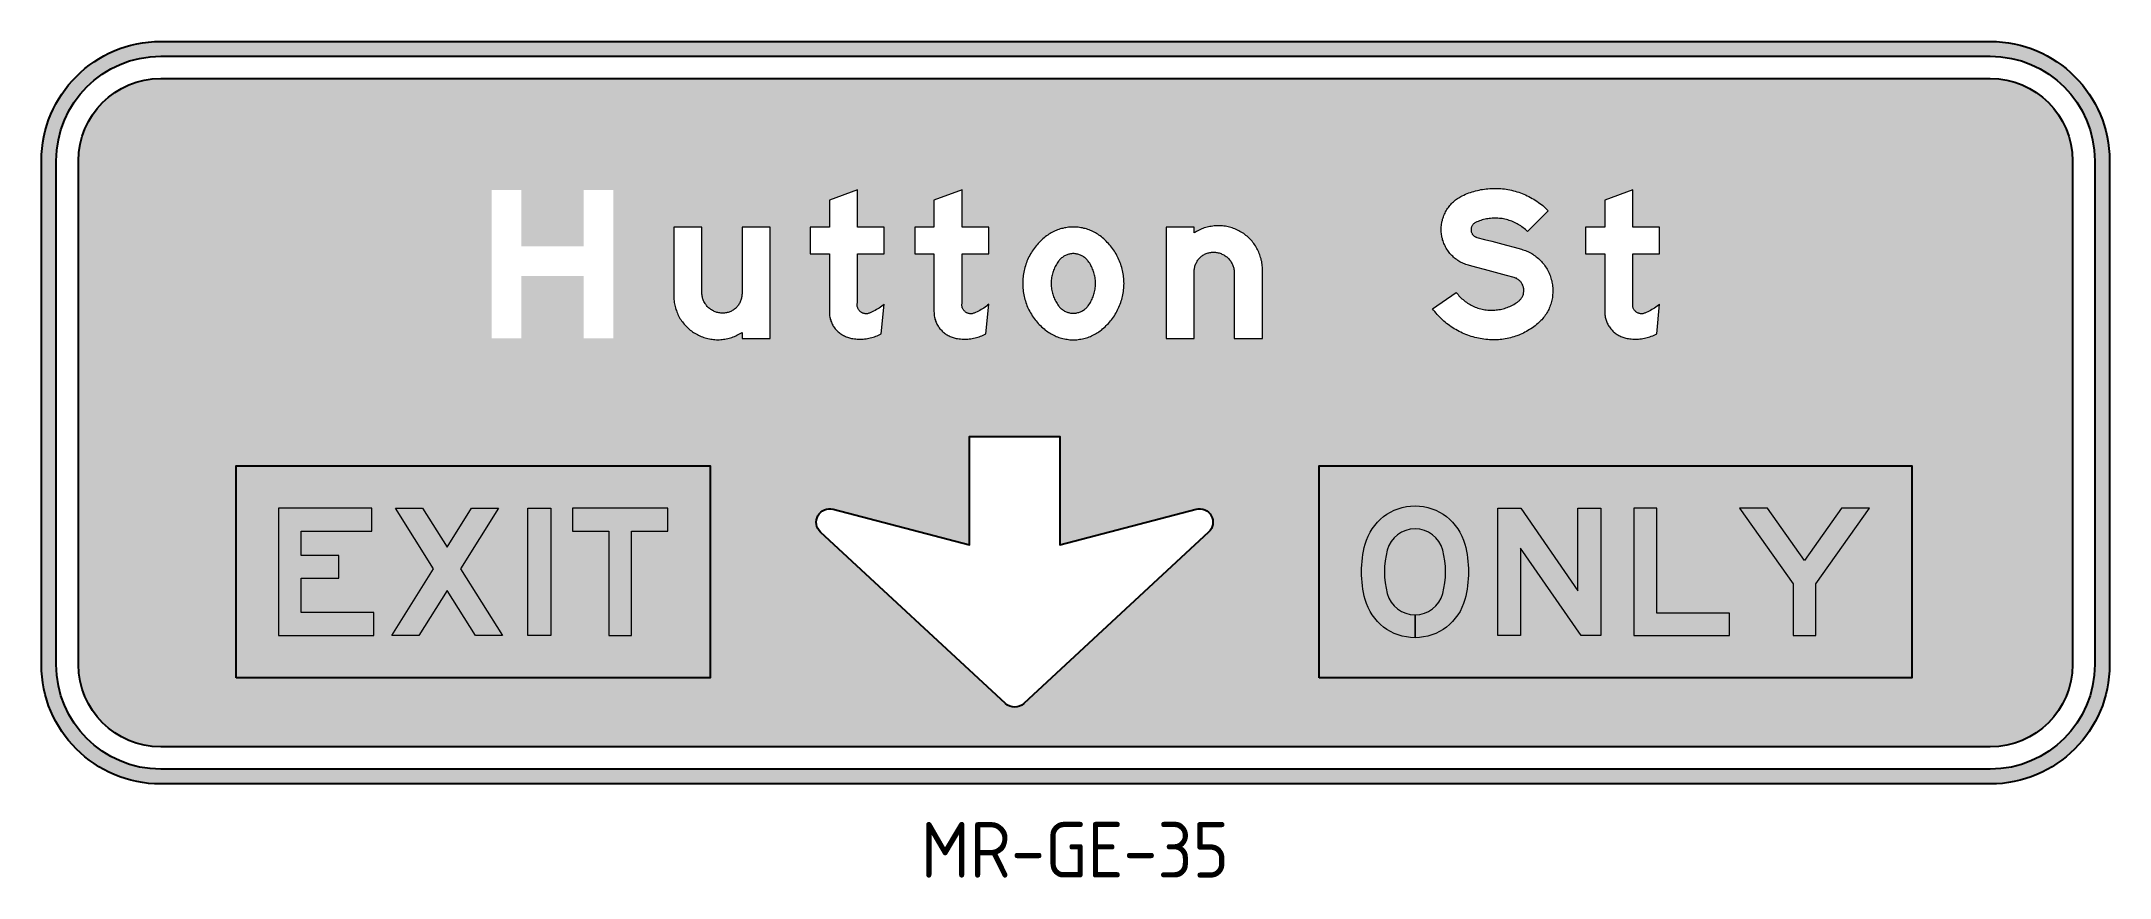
# Model space of a CAD drawing. Header units: millimetres. Extents: x 112 to 242, y 205 to 258.
import ezdxf

# ---------------------------------------------------------------- set-up
doc = ezdxf.new("R2010")
doc.units = ezdxf.units.MM
doc.layers.add('DIM', color=1, linetype='Continuous')
doc.layers.add('GREEN', color=96, linetype='Continuous')
doc.layers.add('GSBWFILL', color=7, linetype='Continuous', lineweight=0)
doc.layers.add('YELLOW', color=7, linetype='Continuous', true_color=0xfedb00)
doc.styles.add('T35', font='isocp2.shx', dxfattribs={"height": 3.5})

msp = doc.modelspace()

# ---------------------------------------------------------------- texts
at = {"layer": 'DIM', "color": 3, "insert": (176.9497511529617, 208.5099953896228), "char_height": 3.5, "width": 16.42482756211029, "attachment_point": 2, "style": 'T35'}
msp.add_mtext('MR-GE-35', dxfattribs=at)

# ---------------------------------------------------------------- hatches: boundary and pattern name
at = {"layer": 'GREEN', "true_color": 0x00693c}
h = msp.add_hatch(color=116, dxfattribs=at)
edge = h.paths.add_edge_path(flags=16)
edge.add_line((112.9162150220964, 218.3949953896226), (112.9162150220964, 250.0616620562893))
edge.add_arc((119.482881688763, 250.0616620562893), 6.566666666666606, 90, 180, ccw=False)
edge.add_line((119.482881688763, 256.6283287229559), (234.482881688763, 256.6283287229559))
edge.add_arc((234.4828816887629, 250.0616620562891), 6.566666666666748, 7.958078640513122e-13, 89.99999999999898, ccw=False)
edge.add_line((241.0495483554297, 250.0616620562892), (241.0495483554297, 218.3949953896225))
edge.add_arc((234.4828816887629, 218.3949953896226), 6.566666666666833, 270.000000000001, 359.9999999999995, ccw=False)
edge.add_line((234.482881688763, 211.8283287229559), (119.482881688763, 211.8283287229559))
edge.add_arc((119.482881688763, 218.3949953896226), 6.566666666666634, 179.9999999999997, 270, ccw=False)
edge = h.paths.add_edge_path()
edge.add_line((111.982881688763, 218.3949953896226), (111.982881688763, 250.0616620562893))
edge.add_arc((119.482881688763, 250.0616620562893), 7.5, 90, 180, ccw=False)
edge.add_line((119.482881688763, 257.5616620562893), (234.482881688763, 257.5616620562892))
edge.add_arc((234.482881688763, 250.0616620562892), 7.5, 0, 90, ccw=False)
edge.add_line((241.982881688763, 250.0616620562892), (241.982881688763, 218.3949953896225))
edge.add_arc((234.482881688763, 218.3949953896225), 7.5, -90, 0, ccw=False)
edge.add_line((234.482881688763, 210.8949953896225), (119.482881688763, 210.8949953896226))
edge.add_arc((119.482881688763, 218.3949953896226), 7.5, 180, 270, ccw=False)
h = msp.add_hatch(color=116, dxfattribs=at)
edge = h.paths.add_edge_path()
edge.add_line((114.3162150220963, 218.3949953896226), (114.3162150220963, 250.0616620562893))
edge.add_arc((119.4828816887631, 250.0616620562892), 5.166666666666714, 90.00000000000102, 179.9999999999994, ccw=False)
edge.add_line((119.482881688763, 255.2283287229559), (234.482881688763, 255.2283287229559))
edge.add_arc((234.4828816887629, 250.0616620562891), 5.166666666666771, 1.3073986337985843e-12, 89.99999999999972, ccw=False)
edge.add_line((239.6495483554297, 250.0616620562892), (239.6495483554297, 218.3949953896225))
edge.add_arc((234.4828816887629, 218.3949953896226), 5.166666666666771, 270.0000000000003, 359.99999999999875, ccw=False)
edge.add_line((234.482881688763, 213.2283287229559), (119.482881688763, 213.2283287229559))
edge.add_arc((119.482881688763, 218.3949953896226), 5.166666666666714, 180.0000000000003, 269.9999999999992, ccw=False)
h.paths.add_polyline_path([(140.2910663415353, 238.8994503088286), (142.1572830056546, 238.8994503088286), (142.1572830056546, 242.8151727737218), (146.0730054705477, 242.8151727737218), (146.0730054705477, 238.8994503088286), (147.9392221346669, 238.8994503088286), (147.9392221346669, 248.2305336294251), (146.0730054705477, 248.2305336294251), (146.0730054705477, 244.6813894378411), (142.1572830056546, 244.6813894378411), (142.1572830056546, 248.2305336294251), (140.2910663415353, 248.2305336294251)], flags=16)
h.paths.add_polyline_path([(177.7820261117887, 240.9489561096025), (177.8236827337556, 241.0156067047496), (177.873670680116, 241.0822572998967), (177.9153273020829, 241.1572392194372), (177.9569839240498, 241.2238898145843), (177.9903092216234, 241.2988717341248), (178.023634519197, 241.365522329272), (178.0569598167706, 241.4405042488125), (178.0902851143442, 241.515486168353), (178.1152790875243, 241.5987994122869), (178.1402730607044, 241.6737813318274), (178.1652670338847, 241.7487632513679), (178.1819296826714, 241.8320764953018), (178.1985923314581, 241.9070584148423), (178.2152549802449, 241.9903716587762), (178.2235863046384, 242.0653535783167), (178.2319176290317, 242.1486668222506), (178.2402489534252, 242.2319800661845), (178.2402489534252, 242.3152933101184), (178.2402489534252, 242.3902752296589), (178.2402489534252, 242.4735884735928), (178.2319176290317, 242.5569017175267), (178.2235863046384, 242.6318836370672), (178.2152549802449, 242.7151968810011), (178.1985923314581, 242.798510124935), (178.1819296826714, 242.8734920444755), (178.1652670338847, 242.9568052884094), (178.1402730607044, 243.0317872079499), (178.1152790875243, 243.1067691274904), (178.0902851143442, 243.1817510470309), (178.0569598167706, 243.2567329665714), (178.023634519197, 243.3317148861119), (177.9903092216234, 243.4066968056524), (177.9569839240498, 243.4816787251929), (177.9153273020829, 243.5483293203401), (177.873670680116, 243.6149799154872), (177.8236827337556, 243.6816305106343), (177.7820261117887, 243.7482811057814), (177.7403694898218, 243.7982690521417), (177.7070441922482, 243.8399256741087), (177.6653875702813, 243.8815822960756), (177.6237309483142, 243.9232389180426), (177.5820743263473, 243.9565642156161), (177.5404177043804, 243.9898895131897), (177.4904297580201, 244.0232148107633), (177.4404418116598, 244.0565401083368), (177.3904538652994, 244.081534081517), (177.3404659189391, 244.1065280546972), (177.2904779725787, 244.1315220278773), (177.2404900262184, 244.1565160010575), (177.1821707554647, 244.1731786498443), (177.1238514847109, 244.1898412986311), (177.0738635383506, 244.1981726230244), (177.0155442675969, 244.2065039474178), (176.9572249968431, 244.2148352718112), (176.8989057260894, 244.2231665962046), (176.848917779729, 244.2231665962046), (176.7905985089753, 244.2231665962046), (176.7322792382216, 244.2148352718112), (176.6739599674679, 244.2065039474178), (176.6156406967141, 244.1981726230244), (176.5656527503538, 244.1898412986311), (176.5073334796001, 244.1731786498443), (176.4573455332397, 244.1565160010575), (176.399026262486, 244.1315220278773), (176.3490383161256, 244.1065280546972), (176.2990503697654, 244.081534081517), (176.249062423405, 244.0565401083368), (176.1990744770446, 244.0232148107633), (176.1574178550777, 243.9898895131897), (176.1074299087174, 243.9565642156161), (176.0657732867504, 243.9232389180426), (176.0241166647835, 243.8815822960756), (175.9824600428166, 243.8399256741087), (175.949134745243, 243.7982690521417), (175.9158094476694, 243.7482811057814), (175.865821501309, 243.6816305106343), (175.8241648793421, 243.6149799154872), (175.7825082573752, 243.5483293203401), (175.7408516354083, 243.4816787251929), (175.6991950134413, 243.4066968056524), (175.6658697158678, 243.3317148861119), (175.6325444182942, 243.2567329665714), (175.5992191207206, 243.1817510470309), (175.5742251475405, 243.1067691274904), (175.5492311743603, 243.0317872079499), (175.5325685255734, 242.9568052884094), (175.5075745523933, 242.8734920444755), (175.4909119036065, 242.798510124935), (175.4825805792132, 242.7151968810011), (175.4659179304264, 242.6318836370672), (175.4575866060329, 242.5569017175267), (175.4575866060329, 242.4735884735928), (175.4492552816396, 242.3902752296589), (175.4492552816396, 242.3152933101184), (175.4575866060329, 242.2319800661845), (175.4575866060329, 242.1486668222506), (175.4659179304264, 242.0653535783167), (175.4825805792132, 241.9903716587762), (175.4909119036065, 241.9070584148423), (175.5075745523933, 241.8320764953018), (175.5325685255734, 241.7487632513679), (175.5492311743603, 241.6737813318274), (175.5742251475405, 241.5987994122869), (175.5992191207206, 241.515486168353), (175.6325444182942, 241.4405042488125), (175.6658697158678, 241.365522329272), (175.6991950134413, 241.2988717341248), (175.7408516354083, 241.2238898145843), (175.7825082573752, 241.1572392194372), (175.8241648793421, 241.0822572998967), (175.865821501309, 241.0156067047496), (175.9158094476694, 240.9489561096025), (175.949134745243, 240.9072994876356), (175.9824600428166, 240.8656428656686), (176.0241166647835, 240.8239862437017), (176.0657732867504, 240.7823296217347), (176.1074299087174, 240.7490043241611), (176.1574178550777, 240.7073477021942), (176.1990744770446, 240.6740224046206), (176.249062423405, 240.6490284314405), (176.2990503697654, 240.6157031338669), (176.3490383161256, 240.5907091606867), (176.399026262486, 240.5740465119), (176.4573455332397, 240.5490525387198), (176.5073334796001, 240.532389889933), (176.5656527503538, 240.5157272411462), (176.6156406967141, 240.5073959167528), (176.6739599674679, 240.490733267966), (176.7322792382216, 240.490733267966), (176.7905985089753, 240.4824019435727), (176.848917779729, 240.4824019435727), (176.8989057260894, 240.4824019435727), (176.9572249968431, 240.490733267966), (177.0155442675969, 240.490733267966), (177.0738635383506, 240.5073959167528), (177.1238514847109, 240.5157272411462), (177.1821707554647, 240.532389889933), (177.2404900262184, 240.5490525387198), (177.2904779725787, 240.5740465119), (177.3404659189391, 240.5907091606867), (177.3904538652994, 240.6157031338669), (177.4404418116598, 240.6490284314405), (177.4904297580201, 240.6740224046206), (177.5404177043804, 240.7073477021942), (177.5820743263473, 240.7490043241611), (177.6237309483142, 240.7823296217347), (177.6653875702813, 240.8239862437017), (177.7070441922482, 240.8656428656686), (177.7403694898218, 240.9072994876356)], flags=0)
h.paths.add_polyline_path([(178.5235139828004, 239.3660044748584), (178.6068272267343, 239.4243237456122), (178.6818091462748, 239.4909743407593), (178.7651223902087, 239.5576249359064), (178.8401043097492, 239.6242755310535), (178.9150862292897, 239.699257450594), (178.9817368244368, 239.7659080457412), (179.0567187439773, 239.8408899652817), (179.1233693391245, 239.9158718848222), (179.1900199342715, 239.9991851287561), (179.2483392050253, 240.0741670482966), (179.3149898001724, 240.1574802922305), (179.3733090709261, 240.2407935361644), (179.4316283416798, 240.3241067800982), (179.4816162880402, 240.4157513484255), (179.5316042344006, 240.4990645923594), (179.5815921807608, 240.5907091606867), (179.6315801271212, 240.682353729014), (179.6732367490881, 240.7739982973413), (179.714893371055, 240.8656428656686), (179.7565499930221, 240.9572874339959), (179.798206614989, 241.0572633267166), (179.8315319125626, 241.1489078950438), (179.8565258857427, 241.2488837877645), (179.8898511833163, 241.3405283560918), (179.9148451564964, 241.4405042488125), (179.9398391296766, 241.5404801415332), (179.9565017784635, 241.6404560342538), (179.9814957516436, 241.7404319269745), (179.9898270760369, 241.8404078196952), (180.0064897248237, 241.9403837124159), (180.0148210492171, 242.0486909295299), (180.0231523736105, 242.1486668222506), (180.0231523736105, 242.2486427149713), (180.031483698004, 242.3486186076919), (180.0231523736105, 242.456925824806), (180.0231523736105, 242.5569017175267), (180.0148210492171, 242.6568776102474), (180.0064897248237, 242.7568535029681), (179.9898270760369, 242.8568293956887), (179.9814957516436, 242.9651366128028), (179.9565017784635, 243.0651125055235), (179.9398391296766, 243.1650883982441), (179.9148451564964, 243.2567329665714), (179.8898511833163, 243.3567088592921), (179.8565258857427, 243.4566847520128), (179.8315319125626, 243.5566606447335), (179.798206614989, 243.6483052130607), (179.7565499930221, 243.7482811057814), (179.714893371055, 243.8399256741087), (179.6732367490881, 243.931570242436), (179.6315801271212, 244.0232148107633), (179.5815921807608, 244.1148593790905), (179.5316042344006, 244.2065039474178), (179.4816162880402, 244.2898171913517), (179.4316283416798, 244.381461759679), (179.3733090709261, 244.4647750036129), (179.3149898001724, 244.5480882475468), (179.2483392050253, 244.6230701670873), (179.1900199342715, 244.7063834110212), (179.1233693391245, 244.7813653305617), (179.0567187439773, 244.8646785744956), (178.9817368244368, 244.9313291696427), (178.9150862292897, 245.0063110891832), (178.8401043097492, 245.0812930087237), (178.7651223902087, 245.1479436038709), (178.6818091462748, 245.214594199018), (178.6068272267343, 245.2729134697717), (178.5235139828004, 245.3395640649188), (178.4568633876532, 245.3895520112792), (178.3818814681127, 245.4395399576395), (178.3068995485722, 245.4811965796065), (178.2319176290317, 245.5311845259668), (178.1569357094912, 245.5728411479337), (178.0736224655574, 245.6144977699007), (177.9986405460169, 245.6478230674742), (177.9153273020829, 245.6811483650478), (177.8320140581491, 245.7144736626214), (177.7487008142151, 245.7477989601949), (177.6653875702813, 245.7727929333751), (177.5820743263473, 245.7977869065553), (177.4987610824135, 245.814449555342), (177.4154478384796, 245.8394435285222), (177.3238032701522, 245.856106177309), (177.2404900262184, 245.8644375017024), (177.1488454578911, 245.8811001504891), (177.0655322139572, 245.8811001504891), (176.9738876456299, 245.8894314748825), (176.890574401696, 245.8894314748825), (176.7989298333687, 245.8894314748825), (176.7156165894348, 245.8894314748825), (176.6239720211075, 245.8811001504891), (176.5406587771736, 245.8811001504891), (176.4490142088464, 245.8644375017024), (176.3657009649124, 245.856106177309), (176.2823877209786, 245.8394435285222), (176.1907431526513, 245.814449555342), (176.1074299087174, 245.7977869065553), (176.0241166647835, 245.7727929333751), (175.9408034208495, 245.7477989601949), (175.8574901769157, 245.7144736626214), (175.7741769329818, 245.6811483650478), (175.6991950134413, 245.6478230674742), (175.6158817695074, 245.6144977699007), (175.5408998499669, 245.5728411479337), (175.4575866060329, 245.5311845259668), (175.3826046864924, 245.4811965796065), (175.3076227669519, 245.4395399576395), (175.2409721718049, 245.3895520112792), (175.1659902522644, 245.3395640649188), (175.0826770083304, 245.2729134697717), (175.0076950887899, 245.214594199018), (174.9327131692494, 245.1479436038709), (174.8493999253155, 245.0812930087237), (174.7827493301684, 245.0063110891832), (174.7077674106279, 244.9313291696427), (174.6411168154808, 244.8646785744956), (174.5661348959403, 244.7813653305617), (174.5078156251866, 244.7063834110212), (174.4411650300394, 244.6230701670873), (174.3828457592857, 244.5480882475468), (174.3161951641387, 244.4647750036129), (174.2662072177783, 244.381461759679), (174.2078879470246, 244.2898171913517), (174.1579000006642, 244.2065039474178), (174.1079120543038, 244.1148593790905), (174.0579241079436, 244.0232148107633), (174.0162674859766, 243.931570242436), (173.9746108640096, 243.8399256741087), (173.9329542420427, 243.7482811057814), (173.8996289444691, 243.6483052130607), (173.8663036468956, 243.5566606447335), (173.832978349322, 243.4566847520128), (173.7996530517485, 243.3567088592921), (173.7746590785682, 243.2567329665714), (173.7496651053881, 243.1650883982441), (173.7330024566013, 243.0651125055235), (173.7163398078145, 242.9651366128028), (173.6996771590277, 242.8568293956887), (173.683014510241, 242.7568535029681), (173.6746831858476, 242.6568776102474), (173.6663518614542, 242.5569017175267), (173.6663518614542, 242.456925824806), (173.6663518614542, 242.3486186076919), (173.6663518614542, 242.2486427149713), (173.6663518614542, 242.1486668222506), (173.6746831858476, 242.0486909295299), (173.683014510241, 241.9403837124159), (173.6996771590277, 241.8404078196952), (173.7163398078145, 241.7404319269745), (173.7330024566013, 241.6404560342538), (173.7496651053881, 241.5404801415332), (173.7746590785682, 241.4405042488125), (173.7996530517485, 241.3405283560918), (173.832978349322, 241.2488837877645), (173.8663036468956, 241.1489078950438), (173.8996289444691, 241.0572633267166), (173.9329542420427, 240.9572874339959), (173.9746108640096, 240.8656428656686), (174.0162674859766, 240.7739982973413), (174.0579241079436, 240.682353729014), (174.1079120543038, 240.5907091606867), (174.1579000006642, 240.4990645923594), (174.2078879470246, 240.4157513484255), (174.2662072177783, 240.3241067800982), (174.3161951641387, 240.2407935361644), (174.3828457592857, 240.1574802922305), (174.4411650300394, 240.0741670482966), (174.5078156251866, 239.9991851287561), (174.5661348959403, 239.9158718848222), (174.6411168154808, 239.8408899652817), (174.7077674106279, 239.7659080457412), (174.7827493301684, 239.699257450594), (174.8493999253155, 239.6242755310535), (174.9327131692494, 239.5576249359064), (175.0076950887899, 239.4909743407593), (175.0826770083304, 239.4243237456122), (175.1659902522644, 239.3660044748584), (175.2409721718049, 239.3160165284981), (175.3076227669519, 239.2660285821378), (175.3826046864924, 239.2160406357774), (175.4575866060329, 239.1743840138105), (175.5408998499669, 239.1327273918435), (175.6158817695074, 239.0910707698766), (175.6991950134413, 239.057745472303), (175.7741769329818, 239.0244201747295), (175.8574901769157, 238.9910948771559), (175.9408034208495, 238.9577695795824), (176.0241166647835, 238.9327756064022), (176.1074299087174, 238.907781633222), (176.1907431526513, 238.8827876600419), (176.2823877209786, 238.8661250112551), (176.3657009649124, 238.8494623624683), (176.4490142088464, 238.8411310380749), (176.5406587771736, 238.8244683892881), (176.6239720211075, 238.8161370648947), (176.7156165894348, 238.8161370648947), (176.7989298333687, 238.8078057405014), (176.890574401696, 238.8078057405014), (176.9738876456299, 238.8161370648947), (177.0655322139572, 238.8161370648947), (177.1488454578911, 238.8244683892881), (177.2404900262184, 238.8411310380749), (177.3238032701522, 238.8494623624683), (177.4154478384796, 238.8661250112551), (177.4987610824135, 238.8827876600419), (177.5820743263473, 238.907781633222), (177.6653875702813, 238.9327756064022), (177.7487008142151, 238.9577695795824), (177.8320140581491, 238.9910948771559), (177.9153273020829, 239.0244201747295), (177.9986405460169, 239.057745472303), (178.0736224655574, 239.0910707698766), (178.1569357094912, 239.1327273918435), (178.2319176290317, 239.1743840138105), (178.3068995485722, 239.2160406357774), (178.3818814681127, 239.2660285821378), (178.4568633876532, 239.3160165284981)], flags=16)
h.paths.add_polyline_path([(156.0206067962549, 238.8994503088286), (157.7868475676535, 238.8994503088286), (157.7868475676535, 245.8977627992759), (156.0206067962549, 245.8977627992759), (156.0206067962549, 241.6987753050076), (156.0122754718616, 241.6404560342538), (156.0122754718616, 241.5821367635001), (156.0039441474681, 241.5238174927464), (155.9956128230748, 241.4654982219926), (155.9872814986813, 241.4155102756323), (155.9706188498945, 241.3571910048786), (155.9539562011078, 241.2988717341248), (155.9289622279276, 241.2488837877645), (155.9122995791408, 241.1905645170108), (155.8873056059607, 241.1405765706504), (155.8539803083871, 241.0905886242901), (155.828986335207, 241.0406006779298), (155.7956610376334, 240.9906127315694), (155.7623357400598, 240.9489561096025), (155.7206791180929, 240.8989681632422), (155.6873538205193, 240.8573115412752), (155.6456971985524, 240.8156549193083), (155.6040405765855, 240.7823296217347), (155.5540526302251, 240.7406729997678), (155.5123960082582, 240.7073477021942), (155.4624080618978, 240.6740224046206), (155.4124201155375, 240.6490284314405), (155.3624321691772, 240.6157031338669), (155.3124442228168, 240.5907091606867), (155.2541249520631, 240.5740465119), (155.2041370057027, 240.5490525387198), (155.145817734949, 240.532389889933), (155.0874984641953, 240.5157272411462), (155.0375105178349, 240.5073959167528), (154.9791912470812, 240.4990645923594), (154.9208719763275, 240.490733267966), (154.8625527055738, 240.4824019435727), (154.80423343482, 240.4824019435727), (154.7459141640663, 240.4824019435727), (154.6875948933125, 240.490733267966), (154.6209442981655, 240.4990645923594), (154.5626250274117, 240.5073959167528), (154.504305756658, 240.5157272411462), (154.4459864859043, 240.532389889933), (154.3876672151505, 240.5490525387198), (154.3293479443969, 240.5740465119), (154.2793599980365, 240.5907091606867), (154.2210407272828, 240.6240344582603), (154.1710527809224, 240.6490284314405), (154.1127335101687, 240.682353729014), (154.0627455638083, 240.7156790265876), (154.012757617448, 240.7490043241611), (153.971100995481, 240.7823296217347), (153.9211130491208, 240.8239862437017), (153.8794564271537, 240.8656428656686), (153.8377998051868, 240.9072994876356), (153.7961431832199, 240.9572874339959), (153.7628178856463, 240.9989440559628), (153.7211612636794, 241.0489320023232), (153.6961672904993, 241.0989199486835), (153.6628419929257, 241.1572392194372), (153.6295166953521, 241.2072271657976), (153.604522722172, 241.2655464365513), (153.5878600733852, 241.3155343829116), (153.5628661002049, 241.3738536536653), (153.5462034514183, 241.4321729244191), (153.5295408026313, 241.4904921951728), (153.521209478238, 241.5488114659265), (153.5128781538447, 241.6071307366803), (153.5045468294512, 241.6737813318274), (153.4962155050579, 241.7321006025811), (153.4962155050579, 241.7904198733348), (153.4962155050579, 245.8977627992759), (151.7299747336592, 245.8977627992759), (151.7299747336592, 241.6071307366803), (151.7299747336592, 241.515486168353), (151.7299747336592, 241.4238416000257), (151.7383060580527, 241.3405283560918), (151.746637382446, 241.2488837877645), (151.7633000312328, 241.1572392194372), (151.7716313556261, 241.0739259755033), (151.7966253288064, 240.9822814071761), (151.8132879775932, 240.8989681632422), (151.8382819507733, 240.8156549193083), (151.8632759239536, 240.724010350981), (151.896601221527, 240.6406971070471), (151.9215951947072, 240.5573838631132), (151.9632518166742, 240.4740706191793), (151.9965771142477, 240.3990886996388), (152.0382337362147, 240.3157754557049), (152.0798903581816, 240.2407935361644), (152.1215469801485, 240.1574802922305), (152.1715349265089, 240.08249837269), (152.2215228728692, 240.0075164531495), (152.2715108192295, 239.9408658580023), (152.3298300899833, 239.8658839384618), (152.3798180363436, 239.7992333433147), (152.4381373070973, 239.7325827481676), (152.5047879022445, 239.6659321530205), (152.5631071729982, 239.5992815578734), (152.6297577681453, 239.5409622871196), (152.6964083632924, 239.4826430163659), (152.7630589584396, 239.4243237456122), (152.8380408779801, 239.3743357992518), (152.9046914731272, 239.3160165284981), (152.9796733926677, 239.2660285821378), (153.0546553122082, 239.2243719601708), (153.1379685561421, 239.1743840138105), (153.2129504756826, 239.1327273918435), (153.2962637196165, 239.0910707698766), (153.371245639157, 239.057745472303), (153.4545588830908, 239.0244201747295), (153.5378721270248, 238.9910948771559), (153.6211853709588, 238.9577695795824), (153.7044986148926, 238.9327756064022), (153.7961431832199, 238.907781633222), (153.8794564271537, 238.8911189844353), (153.971100995481, 238.8661250112551), (154.054414239415, 238.8494623624683), (154.1460588077423, 238.8411310380749), (154.2293720516761, 238.8327997136815), (154.3210166200034, 238.8244683892881), (154.4126611883307, 238.8161370648947), (154.504305756658, 238.8161370648947), (154.5876190005919, 238.8161370648947), (154.6792635689192, 238.8244683892881), (154.7709081372465, 238.8327997136815), (154.8542213811804, 238.8411310380749), (154.9458659495076, 238.8577936868617), (155.0291791934416, 238.8661250112551), (155.1208237617689, 238.8911189844353), (155.2041370057027, 238.907781633222), (155.2874502496367, 238.9327756064022), (155.379094817964, 238.9577695795824), (155.4624080618978, 238.9910948771559), (155.5457213058316, 239.0244201747295), (155.6290345497656, 239.057745472303), (155.7040164693061, 239.09940209427), (155.7873297132401, 239.1327273918435), (155.8623116327806, 239.1827153382039), (155.9372935523211, 239.2243719601708), (156.0206067962549, 239.2743599065312)], flags=16)
h.paths.add_polyline_path([(163.2771903428973, 241.1405765706504), (163.2771903428973, 244.2148352718112), (164.960117870362, 244.2148352718112), (164.960117870362, 245.8977627992759), (163.2771903428973, 245.8977627992759), (163.2771903428973, 248.2305336294251), (161.5109495714987, 247.5806903267406), (161.5109495714987, 245.8977627992759), (160.2945762100638, 245.8977627992759), (160.2945762100638, 244.2148352718112), (161.5109495714987, 244.2148352718112), (161.5109495714987, 240.5823778362933), (161.5109495714987, 240.5073959167528), (161.5109495714987, 240.4407453216057), (161.5192808958921, 240.3740947264586), (161.5276122202855, 240.3074441313115), (161.5442748690723, 240.2407935361644), (161.5526061934656, 240.1741429410172), (161.5692688422524, 240.1074923458701), (161.5942628154326, 240.0491730751164), (161.6109254642193, 239.9825224799693), (161.6359194373995, 239.9158718848222), (161.6692447349731, 239.8575526140684), (161.6942387081533, 239.7992333433147), (161.7275640057269, 239.7325827481676), (161.7608893033004, 239.6742634774139), (161.8025459252674, 239.6242755310535), (161.8442025472343, 239.5659562602998), (161.8775278448079, 239.5076369895461), (161.9275157911682, 239.4576490431857), (161.9691724131351, 239.4076610968254), (162.0191603594955, 239.3576731504651), (162.0691483058558, 239.3160165284981), (162.1191362522161, 239.2660285821378), (162.1691241985765, 239.2243719601708), (162.2274434693302, 239.1827153382039), (162.2774314156906, 239.1493900406303), (162.3357506864443, 239.1160647430568), (162.394069957198, 239.0827394454832), (162.4607205523452, 239.0494141479097), (162.5190398230989, 239.0160888503361), (162.5773590938526, 238.9910948771559), (162.6440096889996, 238.9661009039758), (162.7106602841468, 238.949438255189), (162.777310879294, 238.9244442820088), (162.843961474441, 238.9161129576154), (162.9022807451947, 238.8994503088286), (162.993925313522, 238.8827876600419), (163.0855698818493, 238.8744563356485), (163.1772144501766, 238.8661250112551), (163.2688590185039, 238.8577936868617), (163.3605035868312, 238.8494623624683), (163.4521481551585, 238.8494623624683), (163.5437927234858, 238.8577936868617), (163.6354372918131, 238.8577936868617), (163.7270818601403, 238.8661250112551), (163.8187264284677, 238.8744563356485), (163.9103709967949, 238.8911189844353), (163.9936842407288, 238.907781633222), (164.0853288090561, 238.9244442820088), (164.1769733773834, 238.949438255189), (164.2602866213173, 238.9744322283692), (164.3519311896446, 238.9994262015493), (164.4352444335784, 239.0327514991229), (164.5185576775124, 239.0660767966964), (164.6102022458397, 239.09940209427), (164.6935154897735, 239.1410587162369), (164.768497409314, 239.1827153382039), (164.960117870362, 241.0489320023232), (164.8851359508215, 240.9822814071761), (164.8018227068876, 240.9239621364223), (164.7185094629538, 240.8656428656686), (164.6435275434133, 240.8073235949149), (164.5602142994793, 240.7573356485545), (164.468569731152, 240.7073477021942), (164.3852564872182, 240.6573597558339), (164.2936119188909, 240.6073718094735), (164.2102986749569, 240.5657151875066), (164.1186541066297, 240.5240585655396), (164.0270095383023, 240.4824019435727), (163.9853529163354, 240.4740706191793), (163.9520276187618, 240.4574079703925), (163.9103709967949, 240.4490766459991), (163.868714374828, 240.4490766459991), (163.8353890772544, 240.4490766459991), (163.7937324552875, 240.4490766459991), (163.7520758333205, 240.4490766459991), (163.7187505357469, 240.4574079703925), (163.67709391378, 240.4657392947859), (163.6354372918131, 240.4740706191793), (163.6021119942395, 240.490733267966), (163.5687866966659, 240.5073959167528), (163.5354613990924, 240.5240585655396), (163.5021361015188, 240.5490525387198), (163.4688108039453, 240.5657151875066), (163.4354855063717, 240.5990404850801), (163.4104915331916, 240.6240344582603), (163.3854975600113, 240.6573597558339), (163.3605035868312, 240.682353729014), (163.3355096136511, 240.7156790265876), (163.3188469648643, 240.7573356485545), (163.3021843160775, 240.7906609461281), (163.293852991684, 240.8239862437017), (163.2771903428973, 240.8656428656686), (163.2688590185039, 240.9072994876356), (163.2688590185039, 240.9406247852091), (163.2605276941106, 240.9822814071761), (163.2605276941106, 241.023938029143), (163.2688590185039, 241.0572633267166), (163.2688590185039, 241.0989199486835)], flags=16)
h.paths.add_polyline_path([(169.8589366136752, 241.1405765706504), (169.8589366136752, 244.2148352718112), (171.5418641411399, 244.2148352718112), (171.5418641411399, 245.8977627992759), (169.8589366136752, 245.8977627992759), (169.8589366136752, 248.2305336294251), (168.0843645178832, 247.5806903267406), (168.0843645178832, 245.8977627992759), (166.8763224808416, 245.8977627992759), (166.8763224808416, 244.2148352718112), (168.0843645178832, 244.2148352718112), (168.0843645178832, 240.5823778362933), (168.0926958422765, 240.5073959167528), (168.0926958422765, 240.4407453216057), (168.10102716667, 240.3740947264586), (168.1093584910633, 240.3074441313115), (168.1176898154567, 240.2407935361644), (168.1343524642434, 240.1741429410172), (168.1510151130303, 240.1074923458701), (168.1760090862105, 240.0491730751164), (168.1926717349972, 239.9825224799693), (168.2176657081774, 239.9158718848222), (168.250991005751, 239.8575526140684), (168.2759849789311, 239.7992333433147), (168.3093102765047, 239.7325827481676), (168.3426355740783, 239.6742634774139), (168.3842921960452, 239.6242755310535), (168.4176174936188, 239.5659562602998), (168.4592741155857, 239.5076369895461), (168.5092620619459, 239.4576490431857), (168.550918683913, 239.4076610968254), (168.6009066302734, 239.3576731504651), (168.6508945766336, 239.3160165284981), (168.700882522994, 239.2660285821378), (168.7508704693544, 239.2243719601708), (168.8091897401081, 239.1827153382039), (168.8591776864683, 239.1493900406303), (168.9174969572221, 239.1160647430568), (168.9758162279759, 239.0827394454832), (169.0341354987296, 239.0494141479097), (169.1007860938766, 239.0160888503361), (169.1591053646305, 238.9910948771559), (169.2257559597775, 238.9661009039758), (169.2924065549246, 238.949438255189), (169.3507258256784, 238.9244442820088), (169.4173764208255, 238.9161129576154), (169.4840270159726, 238.8994503088286), (169.5756715842999, 238.8827876600419), (169.6673161526271, 238.8744563356485), (169.7589607209545, 238.8661250112551), (169.8506052892817, 238.8577936868617), (169.942249857609, 238.8494623624683), (170.0338944259363, 238.8494623624683), (170.1255389942636, 238.8577936868617), (170.2171835625909, 238.8577936868617), (170.3088281309182, 238.8661250112551), (170.4004726992455, 238.8744563356485), (170.4837859431793, 238.8911189844353), (170.5754305115066, 238.907781633222), (170.6670750798339, 238.9244442820088), (170.7587196481612, 238.949438255189), (170.8420328920952, 238.9744322283692), (170.9336774604224, 238.9994262015493), (171.0169907043563, 239.0327514991229), (171.1003039482902, 239.0660767966964), (171.1836171922241, 239.09940209427), (171.266930436158, 239.1410587162369), (171.3502436800919, 239.1827153382039), (171.5418641411399, 241.0489320023232), (171.4585508972059, 240.9822814071761), (171.3835689776654, 240.9239621364223), (171.3002557337315, 240.8656428656686), (171.2169424897977, 240.8073235949149), (171.1336292458637, 240.7573356485545), (171.0503160019299, 240.7073477021942), (170.9670027579959, 240.6573597558339), (170.8753581896686, 240.6073718094735), (170.7920449457348, 240.5657151875066), (170.7004003774075, 240.5240585655396), (170.6087558090802, 240.4824019435727), (170.5670991871133, 240.4740706191793), (170.5337738895397, 240.4574079703925), (170.4921172675728, 240.4490766459991), (170.4504606456057, 240.4490766459991), (170.4171353480323, 240.4490766459991), (170.3754787260652, 240.4490766459991), (170.3338221040983, 240.4490766459991), (170.2921654821314, 240.4574079703925), (170.2588401845578, 240.4657392947859), (170.2171835625909, 240.4740706191793), (170.1838582650173, 240.490733267966), (170.1505329674437, 240.5073959167528), (170.1088763454768, 240.5240585655396), (170.0755510479032, 240.5490525387198), (170.0505570747231, 240.5657151875066), (170.0172317771495, 240.5990404850801), (169.9922378039694, 240.6240344582603), (169.9672438307892, 240.6573597558339), (169.942249857609, 240.682353729014), (169.9172558844289, 240.7156790265876), (169.9005932356421, 240.7573356485545), (169.8839305868553, 240.7906609461281), (169.8672679380685, 240.8239862437017), (169.8589366136752, 240.8656428656686), (169.8506052892817, 240.9072994876356), (169.8422739648884, 240.9406247852091), (169.8422739648884, 240.9822814071761), (169.8422739648884, 241.023938029143), (169.8422739648884, 241.0572633267166), (169.8506052892817, 241.0989199486835)], flags=16)
h.paths.add_polyline_path([(182.6725135307084, 238.8994503088286), (184.4470856265004, 238.8994503088286), (184.4470856265004, 243.098437803097), (184.4470856265004, 243.1567570738507), (184.4470856265004, 243.2150763446045), (184.4554169508938, 243.2733956153582), (184.4637482752872, 243.3317148861119), (184.480410924074, 243.3817028324723), (184.4887422484674, 243.440022103226), (184.5054048972542, 243.4983413739797), (184.5303988704343, 243.5483293203401), (184.5470615192211, 243.6066485910938), (184.5803868167947, 243.6566365374541), (184.6053807899748, 243.7066244838145), (184.630374763155, 243.7566124301748), (184.6637000607286, 243.8066003765351), (184.6970253583021, 243.8482569985021), (184.7386819802691, 243.8982449448624), (184.780338602236, 243.9399015668294), (184.8136638998096, 243.9815581887963), (184.8636518461699, 244.0148834863699), (184.9053084681368, 244.0565401083368), (184.9469650901037, 244.0898654059104), (184.9969530364641, 244.1231907034839), (185.0469409828245, 244.1481846766641), (185.0969289291849, 244.1815099742377), (185.1469168755451, 244.2065039474178), (185.2052361462988, 244.2231665962046), (185.2552240926592, 244.2481605693848), (185.3135433634129, 244.2648232181716), (185.3718626341666, 244.2814858669583), (185.421850580527, 244.2898171913517), (185.4801698512807, 244.2981485157451), (185.5384891220344, 244.3064798401385), (185.5968083927883, 244.3064798401385), (185.6551276635419, 244.3148111645319), (185.7134469342957, 244.3064798401385), (185.7800975294427, 244.3064798401385), (185.8384168001965, 244.2981485157451), (185.8967360709503, 244.2898171913517), (185.9550553417039, 244.2814858669583), (186.0133746124577, 244.2648232181716), (186.0716938832114, 244.2481605693848), (186.1300131539651, 244.2231665962046), (186.1883324247189, 244.1981726230244), (186.2383203710792, 244.1731786498443), (186.2966396418329, 244.1481846766641), (186.3466275881933, 244.1148593790905), (186.3966155345536, 244.081534081517), (186.446603480914, 244.0482087839434), (186.4882601028809, 244.0148834863699), (186.5382480492412, 243.9732268644029), (186.5799046712082, 243.931570242436), (186.6215612931751, 243.889913620469), (186.663217915142, 243.8399256741087), (186.6965432127156, 243.7982690521417), (186.7381998346825, 243.7482811057814), (186.7715251322561, 243.6982931594211), (186.7965191054363, 243.6399738886673), (186.8298444030099, 243.589985942307), (186.8548383761901, 243.5316666715533), (186.8715010249769, 243.4816787251929), (186.896494998157, 243.4233594544392), (186.9131576469438, 243.3650401836855), (186.9298202957306, 243.3067209129318), (186.9381516201239, 243.248401642178), (186.9464829445174, 243.1817510470309), (186.9548142689107, 243.1234317762772), (186.963145593304, 243.0651125055235), (186.963145593304, 243.0067932347697), (186.963145593304, 238.8994503088286), (188.7293863647027, 238.8994503088286), (188.7293863647027, 243.1900823714243), (188.7293863647027, 243.2817269397516), (188.7293863647027, 243.3733715080789), (188.7210550403094, 243.4566847520128), (188.7127237159159, 243.5483293203401), (188.6960610671291, 243.6399738886673), (188.6877297427358, 243.7232871326012), (188.6627357695556, 243.8149317009285), (188.6460731207688, 243.8982449448624), (188.6210791475886, 243.9815581887963), (188.5960851744085, 244.0732027571236), (188.5627598768349, 244.1565160010575), (188.5377659036548, 244.2398292449914), (188.5044406060812, 244.3231424889253), (188.4627839841143, 244.3981244084658), (188.4211273621472, 244.4814376523997), (188.3794707401803, 244.5564195719402), (188.3378141182134, 244.6397328158741), (188.2878261718531, 244.7147147354146), (188.2378382254927, 244.7896966549551), (188.1878502791324, 244.8563472501022), (188.1295310083786, 244.9313291696427), (188.0795430620183, 244.9979797647899), (188.0212237912646, 245.064630359937), (187.9545731961175, 245.1312809550841), (187.8962539253637, 245.1979315502312), (187.8296033302166, 245.2562508209849), (187.7629527350696, 245.3145700917387), (187.6963021399224, 245.3728893624924), (187.6213202203819, 245.4228773088527), (187.5546696252347, 245.4811965796065), (187.4796877056942, 245.5311845259668), (187.4047057861537, 245.5728411479337), (187.3213925422199, 245.6228290942941), (187.2464106226794, 245.664485716261), (187.1630973787454, 245.706142338228), (187.0881154592049, 245.7394676358015), (187.0048022152711, 245.7727929333751), (186.9214889713371, 245.8061182309486), (186.8381757274033, 245.8394435285222), (186.7548624834694, 245.8644375017024), (186.663217915142, 245.8894314748825), (186.5799046712082, 245.9060941236693), (186.4882601028809, 245.9310880968495), (186.404946858947, 245.9477507456363), (186.3133022906197, 245.9560820700297), (186.2299890466858, 245.964413394423), (186.1383444783585, 245.9727447188164), (186.0466999100313, 245.9810760432098), (185.9633866660973, 245.9810760432098), (185.87174209777, 245.9810760432098), (185.7800975294427, 245.9727447188164), (185.6967842855089, 245.964413394423), (185.6051397171816, 245.9560820700297), (185.5134951488543, 245.9394194212429), (185.4301819049203, 245.9310880968495), (185.3385373365932, 245.9060941236693), (185.2552240926592, 245.8894314748825), (185.1719108487254, 245.8644375017024), (185.0802662803981, 245.8394435285222), (184.9969530364641, 245.8061182309486), (184.9136397925303, 245.7727929333751), (184.8303265485963, 245.7394676358015), (184.7553446290558, 245.6978110138346), (184.672031385122, 245.664485716261), (184.5970494655814, 245.6144977699007), (184.5220675460409, 245.5728411479337), (184.4470856265004, 245.5228532015734), (184.4470856265004, 245.8977627992759), (182.6725135307084, 245.8977627992759)], flags=16)
h.paths.add_polyline_path([(201.7512463915707, 243.4733474007996), (201.6762644720302, 243.4900100495863), (201.5929512280964, 243.5150040227665), (201.5179693085558, 243.5399979959467), (201.4429873890153, 243.5733232935202), (201.3680054694748, 243.6066485910938), (201.2930235499343, 243.6399738886673), (201.2180416303938, 243.6732991862409), (201.1430597108533, 243.7149558082079), (201.0764091157062, 243.7566124301748), (201.0097585205591, 243.7982690521417), (200.9431079254119, 243.8482569985021), (200.8764573302649, 243.8982449448624), (200.8098067351177, 243.9482328912227), (200.751487464364, 244.0065521619765), (200.6931681936103, 244.0565401083368), (200.6348489228565, 244.1148593790905), (200.5765296521027, 244.1731786498443), (200.518210381349, 244.2398292449914), (200.4682224349888, 244.2981485157451), (200.4182344886284, 244.3647991108922), (200.3765778666615, 244.4314497060394), (200.3265899203011, 244.5064316255799), (200.2849332983342, 244.573082220727), (200.2432766763673, 244.6480641402675), (200.2099513787937, 244.7147147354146), (200.1766260812201, 244.7896966549551), (200.1433007836465, 244.8646785744956), (200.1099754860729, 244.9479918184295), (200.0849815128928, 245.02297373797), (200.0599875397127, 245.0979556575105), (200.0433248909259, 245.1812689014444), (200.0183309177457, 245.2562508209849), (200.0099995933523, 245.3395640649188), (199.9933369445655, 245.4228773088527), (199.9850056201722, 245.4978592283932), (199.9766742957787, 245.5811724723271), (199.9683429713854, 245.664485716261), (199.9683429713854, 245.7477989601949), (199.9683429713854, 245.8311122041288), (199.9766742957787, 245.9144254480627), (199.9850056201722, 245.9894073676032), (199.9933369445655, 246.0727206115371), (200.001668268959, 246.156033855471), (200.0183309177457, 246.2310157750115), (200.0433248909259, 246.3143290189454), (200.0599875397127, 246.3976422628793), (200.0849815128928, 246.4726241824198), (200.1099754860729, 246.5476061019603), (200.1433007836465, 246.6225880215008), (200.1682947568268, 246.7059012654347), (200.2099513787937, 246.7725518605819), (200.2432766763673, 246.8475337801224), (200.2849332983342, 246.9225156996629), (200.3265899203011, 246.98916629481), (200.368246542268, 247.0641482143505), (200.4182344886284, 247.1307988094976), (200.4682224349888, 247.1891180802513), (200.518210381349, 247.2557686753985), (200.5681983277094, 247.3224192705456), (200.6265175984631, 247.3807385412993), (200.6848368692168, 247.439057812053), (200.7431561399706, 247.4890457584134), (200.8098067351177, 247.5473650291671), (200.8681260058714, 247.5973529755274), (200.9347766010186, 247.6473409218878), (201.0014271961657, 247.6973288682481), (201.0680777913128, 247.738985490215), (201.1430597108533, 247.780642112182), (201.2097103060004, 247.8222987341489), (201.2846922255409, 247.8556240317225), (201.3846681182616, 247.9056119780828), (201.4929753353756, 247.9555999244432), (201.5929512280964, 247.9972565464101), (201.7012584452104, 248.0389131683771), (201.8095656623244, 248.0722384659506), (201.9178728794385, 248.1055637635242), (202.0178487721591, 248.1388890610978), (202.1344873136667, 248.1722143586713), (202.2427945307808, 248.1972083318515), (202.3511017478947, 248.2222023050317), (202.4594089650088, 248.2471962782118), (202.5677161821229, 248.2638589269986), (202.6843547236303, 248.2805215757854), (202.7926619407444, 248.2971842245722), (202.9093004822519, 248.3055155489656), (203.017607699366, 248.313846873359), (203.1342462408734, 248.3221781977523), (203.2425534579875, 248.3221781977523), (203.3591919994949, 248.3221781977523), (203.4758305410024, 248.3221781977523), (203.5924690825099, 248.3221781977523), (203.7091076240173, 248.313846873359), (203.8257461655247, 248.2971842245722), (203.9423847070323, 248.2888529001788), (204.0506919241462, 248.272190251392), (204.1673304656538, 248.2471962782118), (204.2839690071612, 248.2305336294251), (204.3922762242753, 248.2055396562449), (204.5089147657827, 248.1805456830647), (204.6172219828968, 248.1472203854912), (204.7338605244042, 248.1138950879176), (204.8421677415183, 248.080569790344), (204.9504749586324, 248.0389131683771), (205.0587821757464, 247.9972565464101), (205.1670893928605, 247.9555999244432), (205.2753966099746, 247.9139433024762), (205.3753725026952, 247.8639553561159), (205.4836797198093, 247.8056360853622), (205.58365561253, 247.7556481390018), (205.6836315052507, 247.6973288682481), (205.7836073979713, 247.6390095974944), (205.8835832906921, 247.5806903267406), (205.9835591834127, 247.5140397315935), (206.07520375174, 247.4473891364464), (206.1668483200673, 247.3807385412993), (206.2668242127879, 247.3140879461522), (206.3501374567218, 247.2391060266117), (206.4417820250491, 247.1641241070712), (206.525095268983, 247.0891421875307), (206.6167398373103, 247.0058289435968), (206.6917217568508, 246.9225156996629), (205.392035151482, 245.6144977699007), (205.3253845563349, 245.6811483650478), (205.2587339611878, 245.7394676358015), (205.1920833660406, 245.7977869065553), (205.1171014465001, 245.856106177309), (205.0421195269596, 245.9060941236693), (204.9671376074191, 245.964413394423), (204.8921556878786, 246.0144013407834), (204.8171737683381, 246.0560579627503), (204.7421918487976, 246.1060459091107), (204.6588786048637, 246.1477025310776), (204.5755653609299, 246.1810278286512), (204.4922521169959, 246.2226844506181), (204.4089388730621, 246.2560097481917), (204.3256256291281, 246.2893350457653), (204.2423123851943, 246.3143290189454), (204.150667816867, 246.3393229921256), (204.067354572933, 246.3643169653058), (203.9757100046057, 246.3893109384859), (203.8923967606719, 246.4059735872727), (203.8007521923446, 246.4226362360595), (203.7091076240173, 246.4309675604529), (203.6257943800834, 246.4392988848463), (203.5341498117562, 246.4476302092397), (203.4425052434289, 246.4559615336331), (203.3508606751016, 246.4559615336331), (203.2592161067743, 246.4559615336331), (203.167571538447, 246.4476302092397), (203.0759269701197, 246.4392988848463), (202.9926137261858, 246.4309675604529), (202.9009691578585, 246.4143049116661), (202.8093245895312, 246.4059735872727), (202.7260113455973, 246.3809796140926), (202.6343667772701, 246.3643169653058), (202.5510535333361, 246.3393229921256), (202.4594089650088, 246.3143290189454), (202.376095721075, 246.2810037213719), (202.292782477141, 246.2476784237983), (202.2094692332072, 246.2143531262248), (202.1261559892732, 246.1810278286512), (202.0928306916998, 246.1643651798644), (202.0595053941262, 246.1393712066842), (202.034511420946, 246.1227085578975), (202.0011861233725, 246.0977145847173), (201.9761921501922, 246.0727206115371), (201.9511981770121, 246.0393953139636), (201.9345355282253, 246.0144013407834), (201.9095415550452, 245.9810760432098), (201.8928789062584, 245.9477507456363), (201.8762162574716, 245.9144254480627), (201.8678849330781, 245.8811001504891), (201.8595536086848, 245.8477748529156), (201.8512222842915, 245.8061182309486), (201.842890959898, 245.7727929333751), (201.842890959898, 245.7311363114081), (201.842890959898, 245.6978110138346), (201.8512222842915, 245.664485716261), (201.8512222842915, 245.6228290942941), (201.8595536086848, 245.5895037967205), (201.8762162574716, 245.556178499147), (201.8928789062584, 245.5228532015734), (201.9095415550452, 245.4895279039999), (201.926204203832, 245.4562026064263), (201.9428668526186, 245.4228773088527), (201.9678608257989, 245.3978833356726), (201.992854798979, 245.3728893624924), (202.0261800965526, 245.3478953893122), (202.0511740697327, 245.3229014161321), (202.0844993673063, 245.2979074429519), (202.1178246648799, 245.2812447941651), (202.1511499624535, 245.2645821453783), (202.1844752600271, 245.2562508209849), (202.2178005576005, 245.2479194965915), (202.6843547236303, 245.1229496306907), (203.1509088896602, 245.0063110891832), (203.61746305569, 244.8813412232824), (204.0840172217198, 244.7563713573816), (204.5505713877496, 244.6314014914807), (205.0171255537795, 244.4981003011865), (205.1004387977134, 244.4731063280063), (205.1837520416473, 244.4481123548262), (205.2670652855811, 244.4147870572526), (205.3420472051216, 244.381461759679), (205.4253604490556, 244.3481364621055), (205.5003423685961, 244.3064798401385), (205.58365561253, 244.2648232181716), (205.6586375320705, 244.2231665962046), (205.733619451611, 244.1815099742377), (205.8002700467581, 244.1315220278773), (205.8752519662986, 244.081534081517), (205.9419025614458, 244.0315461351566), (206.0085531565928, 243.9732268644029), (206.07520375174, 243.9149075936492), (206.141854346887, 243.8565883228955), (206.2085049420342, 243.7982690521417), (206.2668242127879, 243.7316184569946), (206.3251434835416, 243.6649678618475), (206.3834627542954, 243.5983172667004), (206.4334507006557, 243.5316666715533), (206.4834386470161, 243.4650160764062), (206.5334265933764, 243.3900341568657), (206.5834145397367, 243.3150522373251), (206.6250711617037, 243.2400703177846), (206.6667277836707, 243.1650883982441), (206.7083844056376, 243.0901064787036), (206.7500410276045, 243.0067932347697), (206.7833663251781, 242.9318113152292), (206.8166916227517, 242.8484980712953), (206.8416855959318, 242.7651848273614), (206.866679569112, 242.6818715834276), (206.8916735422922, 242.5985583394936), (206.9166675154723, 242.5152450955597), (206.9333301642591, 242.4319318516258), (206.9499928130459, 242.3402872832986), (206.9666554618327, 242.2569740393646), (206.9749867862261, 242.1736607954307), (206.9833181106194, 242.0820162271035), (206.9833181106194, 241.9987029831696), (206.9916494350128, 241.9070584148423), (206.9833181106194, 241.8237451709084), (206.9833181106194, 241.7321006025811), (206.9749867862261, 241.6487873586472), (206.9666554618327, 241.5571427903199), (206.9583241374393, 241.473829546386), (206.9416614886525, 241.3905163024521), (206.9249988398657, 241.3072030585182), (206.9000048666855, 241.215558490191), (206.8833422178988, 241.1322452462571), (206.8583482447186, 241.0489320023232), (206.825022947145, 240.9656187583893), (206.8000289739649, 240.8906368388488), (206.7583723519979, 240.8073235949149), (206.7250470544243, 240.724010350981), (206.6833904324574, 240.6490284314405), (206.6500651348838, 240.5740465119), (206.6000771885235, 240.4990645923594), (206.5584205665566, 240.4240826728189), (206.5084326201962, 240.3491007532784), (206.4584446738359, 240.2824501581313), (206.4084567274756, 240.2074682385908), (206.3501374567218, 240.1408176434437), (206.2918181859681, 240.0741670482966), (206.2334989152143, 240.0158477775428), (206.1751796444606, 239.9491971823957), (206.1085290493136, 239.890877911642), (206.0418784541664, 239.8325586408883), (205.9585652102326, 239.7659080457412), (205.8752519662986, 239.6909261262007), (205.7836073979713, 239.6326068554469), (205.7002941540375, 239.5659562602998), (205.6086495857102, 239.5076369895461), (205.5170050173829, 239.4493177187923), (205.4253604490556, 239.3909984480386), (205.3253845563349, 239.3326791772849), (205.2337399880076, 239.2826912309246), (205.1337640952869, 239.2327032845642), (205.0421195269596, 239.1910466625973), (204.942143634239, 239.1493900406303), (204.8421677415183, 239.1077334186634), (204.7338605244042, 239.0660767966964), (204.6338846316836, 239.0327514991229), (204.5339087389629, 238.9994262015493), (204.4256015218489, 238.9661009039758), (204.3172943047348, 238.9327756064022), (204.217318412014, 238.907781633222), (204.1090111948999, 238.8911189844353), (204.000703977786, 238.8661250112551), (203.8923967606719, 238.8494623624683), (203.7840895435578, 238.8327997136815), (203.6757823264437, 238.8244683892881), (203.5674751093297, 238.8161370648947), (203.4591678922156, 238.8078057405014), (203.3508606751016, 238.8078057405014), (203.2425534579875, 238.8078057405014), (203.12591491648, 238.8078057405014), (203.0092763749726, 238.8161370648947), (202.8926378334651, 238.8244683892881), (202.7759992919576, 238.8327997136815), (202.6593607504502, 238.8494623624683), (202.5427222089428, 238.8661250112551), (202.4260836674353, 238.8827876600419), (202.3177764503213, 238.907781633222), (202.2011379088137, 238.9327756064022), (202.0844993673063, 238.9577695795824), (201.9761921501922, 238.9910948771559), (201.8595536086848, 239.0244201747295), (201.7512463915707, 239.057745472303), (201.6346078500633, 239.09940209427), (201.5263006329492, 239.1410587162369), (201.4179934158351, 239.1827153382039), (201.3096861987211, 239.2327032845642), (201.2097103060004, 239.2826912309246), (201.1014030888864, 239.3326791772849), (201.0014271961657, 239.3909984480386), (200.8931199790516, 239.4493177187923), (200.7931440863309, 239.5076369895461), (200.6931681936103, 239.5659562602998), (200.601523625283, 239.6326068554469), (200.5015477325622, 239.699257450594), (200.4099031642349, 239.7659080457412), (200.3099272715143, 239.8408899652817), (200.2266140275805, 239.9158718848222), (200.1349694592532, 239.9908538043627), (200.0433248909259, 240.0658357239032), (199.9600116469919, 240.1491489678371), (199.8766984030581, 240.232462211771), (199.7933851591242, 240.3157754557049), (199.7184032395837, 240.3990886996388), (199.6434213200431, 240.490733267966), (199.5684394005026, 240.5823778362933), (199.4934574809621, 240.6740224046206), (199.4184755614216, 240.7656669729479), (200.9097826278384, 241.7904198733348), (200.9681018985921, 241.7237692781877), (201.0264211693459, 241.6487873586472), (201.0847404400996, 241.5821367635001), (201.1430597108533, 241.515486168353), (201.2097103060004, 241.4571668975993), (201.2763609011475, 241.3905163024521), (201.3430114962946, 241.3321970316984), (201.4096620914418, 241.2738777609447), (201.4846440109823, 241.2238898145843), (201.5512946061294, 241.1655705438306), (201.6262765256699, 241.1155825974703), (201.7012584452104, 241.0739259755033), (201.7845716891443, 241.023938029143), (201.8595536086848, 240.9822814071761), (201.9428668526186, 240.9406247852091), (202.0261800965526, 240.9072994876356), (202.1094933404866, 240.8656428656686), (202.1928065844204, 240.832317568095), (202.2761198283542, 240.8073235949149), (202.3594330722882, 240.7823296217347), (202.4510776406155, 240.7573356485545), (202.5343908845493, 240.7323416753744), (202.6260354528766, 240.7156790265876), (202.7093486968106, 240.6990163778008), (202.8009932651378, 240.6906850534074), (202.8926378334651, 240.6740224046206), (202.975951077399, 240.6740224046206), (203.0675956457263, 240.6656910802272), (203.1592402140536, 240.6656910802272), (203.2508847823809, 240.6656910802272), (203.3341980263148, 240.6740224046206), (203.4258425946421, 240.682353729014), (203.5174871629694, 240.6906850534074), (203.6008004069032, 240.7073477021942), (203.6924449752305, 240.7156790265876), (203.7840895435578, 240.7406729997678), (203.8674027874918, 240.7573356485545), (203.9507160314256, 240.7823296217347), (204.0423605997529, 240.8156549193083), (204.1256738436867, 240.8406488924884), (204.2089870876207, 240.873974190062), (204.2923003315545, 240.9072994876356), (204.3756135754885, 240.9489561096025), (204.450595495029, 240.9906127315694), (204.5339087389629, 241.0322693535364), (204.6088906585034, 241.0822572998967), (204.6838725780439, 241.1239139218637), (204.7588544975844, 241.1822331926174), (204.8338364171249, 241.2322211389777), (204.8671617146985, 241.2655464365513), (204.9088183366654, 241.2988717341248), (204.942143634239, 241.3321970316984), (204.9754689318125, 241.365522329272), (205.0004629049927, 241.4071789512389), (205.0254568781729, 241.4488355732059), (205.0587821757464, 241.4904921951728), (205.0754448245332, 241.5321488171398), (205.1004387977134, 241.5821367635001), (205.1171014465001, 241.6237933854671), (205.1337640952869, 241.6737813318274), (205.1420954196803, 241.7237692781877), (205.1504267440737, 241.7737572245481), (205.1587580684671, 241.815413846515), (205.1587580684671, 241.8654017928753), (205.1670893928605, 241.9153897392357), (205.1587580684671, 241.965377685596), (205.1587580684671, 242.0153656319564), (205.1504267440737, 242.0653535783167), (205.1420954196803, 242.115341524677), (205.1254327708936, 242.156998146644), (205.1087701221068, 242.2069860930043), (205.09210747332, 242.2486427149713), (205.0671135001398, 242.2986306613316), (205.0421195269596, 242.3402872832986), (205.0171255537795, 242.3819439052655), (204.9921315805993, 242.4236005272325), (204.9588062830258, 242.456925824806), (204.9254809854522, 242.498582446773), (204.8921556878786, 242.5319077443465), (204.8504990659117, 242.5652330419201), (204.8171737683381, 242.5985583394936), (204.7755171463712, 242.6235523126738), (204.7338605244042, 242.648546285854), (204.6922039024373, 242.6735402590342), (204.6422159560769, 242.6902029078209), (204.60055933411, 242.7068655566077), (204.5505713877496, 242.7235282053945), (204.0840172217198, 242.8568293956887), (203.61746305569, 242.9817992615896), (203.1509088896602, 243.1067691274904), (202.6843547236303, 243.2317389933912), (202.2178005576005, 243.3567088592921)], flags=16)
h.paths.add_polyline_path([(212.0237693686202, 241.1405765706504), (212.0237693686202, 244.2148352718112), (213.6983655716915, 244.2148352718112), (213.6983655716915, 245.8977627992759), (212.0237693686202, 245.8977627992759), (212.0237693686202, 248.2305336294251), (210.2491972728282, 247.5806903267406), (210.2491972728282, 245.8977627992759), (209.0328239113933, 245.8977627992759), (209.0328239113933, 244.2148352718112), (210.2491972728282, 244.2148352718112), (210.2491972728282, 240.5823778362933), (210.2491972728282, 240.5073959167528), (210.2491972728282, 240.4407453216057), (210.2575285972216, 240.3740947264586), (210.2658599216149, 240.3074441313115), (210.2825225704017, 240.2407935361644), (210.2991852191885, 240.1741429410172), (210.3158478679753, 240.1074923458701), (210.3325105167621, 240.0491730751164), (210.3575044899422, 239.9825224799693), (210.3824984631224, 239.9158718848222), (210.4074924363026, 239.8575526140684), (210.4408177338762, 239.7992333433147), (210.4741430314497, 239.7325827481676), (210.5074683290233, 239.6742634774139), (210.5407936265968, 239.6242755310535), (210.5824502485638, 239.5659562602998), (210.6241068705307, 239.5076369895461), (210.6657634924977, 239.4576490431857), (210.7074201144646, 239.4076610968254), (210.7574080608249, 239.3576731504651), (210.8073960071853, 239.3160165284981), (210.8573839535457, 239.2660285821378), (210.9073718999059, 239.2243719601708), (210.9656911706597, 239.1827153382039), (211.0240104414135, 239.1493900406303), (211.0823297121672, 239.1160647430568), (211.1406489829209, 239.0827394454832), (211.1989682536746, 239.0494141479097), (211.2572875244283, 239.0160888503361), (211.3239381195755, 238.9910948771559), (211.3822573903292, 238.9661009039758), (211.4489079854764, 238.949438255189), (211.5155585806234, 238.9244442820088), (211.5822091757706, 238.9161129576154), (211.6488597709176, 238.8994503088286), (211.7405043392449, 238.8827876600419), (211.8238175831789, 238.8744563356485), (211.9154621515061, 238.8661250112551), (212.0071067198334, 238.8577936868617), (212.0987512881607, 238.8494623624683), (212.190395856488, 238.8494623624683), (212.2820404248152, 238.8577936868617), (212.3736849931425, 238.8577936868617), (212.4653295614698, 238.8661250112551), (212.5569741297971, 238.8744563356485), (212.6486186981244, 238.8911189844353), (212.7402632664517, 238.907781633222), (212.8235765103856, 238.9244442820088), (212.9152210787129, 238.949438255189), (213.0068656470402, 238.9744322283692), (213.090178890974, 238.9994262015493), (213.173492134908, 239.0327514991229), (213.2651367032353, 239.0660767966964), (213.3484499471691, 239.09940209427), (213.4317631911031, 239.1410587162369), (213.5150764350369, 239.1827153382039), (213.6983655716915, 241.0489320023232), (213.623383652151, 240.9822814071761), (213.540070408217, 240.9239621364223), (213.4650884886765, 240.8656428656686), (213.3817752447427, 240.8073235949149), (213.2984620008087, 240.7573356485545), (213.2151487568749, 240.7073477021942), (213.1235041885476, 240.6573597558339), (213.0401909446138, 240.6073718094735), (212.9485463762865, 240.5657151875066), (212.8569018079592, 240.5240585655396), (212.7652572396319, 240.4824019435727), (212.7319319420583, 240.4740706191793), (212.6902753200914, 240.4574079703925), (212.6486186981244, 240.4490766459991), (212.6152934005509, 240.4490766459991), (212.5736367785839, 240.4490766459991), (212.531980156617, 240.4490766459991), (212.4986548590434, 240.4490766459991), (212.4569982370764, 240.4574079703925), (212.4153416151095, 240.4657392947859), (212.3820163175359, 240.4740706191793), (212.340359695569, 240.490733267966), (212.3070343979954, 240.5073959167528), (212.2737091004219, 240.5240585655396), (212.2403838028483, 240.5490525387198), (212.2070585052747, 240.5657151875066), (212.1737332077012, 240.5990404850801), (212.148739234521, 240.6240344582603), (212.1237452613409, 240.6573597558339), (212.0987512881607, 240.682353729014), (212.0820886393739, 240.7156790265876), (212.0570946661937, 240.7573356485545), (212.0404320174069, 240.7906609461281), (212.0321006930136, 240.8239862437017), (212.0237693686202, 240.8656428656686), (212.0154380442268, 240.9072994876356), (212.0071067198334, 240.9406247852091), (212.0071067198334, 240.9822814071761), (212.0071067198334, 241.023938029143), (212.0071067198334, 241.0572633267166), (212.0154380442268, 241.0989199486835)], flags=16)
h.paths.add_polyline_path([(192.289131688763, 217.5616620562892), (192.289131688763, 230.8949953896225), (229.558325221763, 230.8949953896225), (229.558325221763, 217.5616620562892)], flags=16)
edge = h.paths.add_edge_path(flags=16)
edge.add_line((172.5779983807397, 215.9549129708289), (160.961331723377, 226.7215796374957))
edge.add_arc((161.5391316887643, 227.3449953896216), 0.8500000000001237, 75.35528293950892, 227.1747441144986, ccw=False)
edge.add_line((161.7540325474541, 228.1673807135024), (170.3224650220966, 225.9283287229553))
edge.add_line((170.3224650220966, 225.9283287229553), (170.3224650220966, 232.7283287229549))
edge.add_line((170.3224650220966, 232.7283287229549), (175.9891316887629, 232.7283287229549))
edge.add_line((175.9891316887629, 232.7283287229549), (175.9891316887629, 225.9283287229553))
edge.add_line((175.9891316887629, 225.9283287229553), (184.5575641634053, 228.1673807135024))
edge.add_arc((184.7724650220952, 227.3449953896217), 0.8500000000000352, -47.17474413742559, 104.6447170604959, ccw=False)
edge.add_line((185.350264987233, 226.7215796372646), (173.7335983115115, 215.9549129708289))
edge.add_arc((173.1557983461256, 216.5783287229543), 0.8499999999987987, 227.1747441145386, 312.82525588546144, ccw=False)
h.paths.add_polyline_path([(124.2204444330963, 217.5616620562892), (124.2204444330963, 230.8949953896225), (154.0224650220963, 230.8949953896225), (154.0224650220963, 217.5616620562892)], flags=16)
at = {"layer": 'GSBWFILL', "linetype": 'Continuous'}
for points in [[(126.8806247943963, 228.2281479096225), (126.8806247943963, 220.2276054696225), (132.8810316243963, 220.2276054696225), (132.8810316243963, 221.6677031088225), (128.3207224335963, 221.6677031088225), (128.3207224335963, 223.8195967888841), (130.6808824533963, 223.8195967888841), (130.6808824533963, 225.2596944280841), (128.3207224335963, 225.2596944280841), (128.3207224335963, 226.7880502704226), (132.7610234877963, 226.7880502704226), (132.7610234877963, 228.2281479096225)], [(138.3314136392723, 224.4191256667426), (140.7215632155963, 228.2281479096225), (139.0214229918443, 228.2281479096225), (137.4813435273963, 225.7738258061051), (135.9412640629484, 228.2281479096225), (134.2411238391963, 228.2281479096225), (136.6312734155203, 224.4191256667426), (134.0011075659963, 220.2276054696225), (135.7012477897484, 220.2276054696225), (137.4813435273963, 223.0644255273802), (139.2614392650443, 220.2276054696225), (140.9615794887963, 220.2276054696225)], [(144.0017856159963, 220.2276054696225), (144.0017856159963, 228.2281479096225), (142.5616879767963, 228.2281479096225), (142.5616879767963, 220.2276054696225)], [(145.3618778307963, 226.7880502704226), (147.6420324261963, 226.7880502704225), (147.6420324261963, 220.2276054696225), (149.0821300653963, 220.2276054696225), (149.0821300653963, 226.7880502704225), (151.3622846607963, 226.7880502704225), (151.3622846607963, 228.2281479096225), (145.3618778307963, 228.2281479096225)]]:
    msp.add_hatch(color=1, dxfattribs=at).paths.add_polyline_path(points)
at = {"layer": 'GSBWFILL'}
for points in [[(200.0639911576909, 225.5911306032403, -0.1313131313131303), (200.0639911576909, 222.8646227760047, -0.3395783980636494), (198.3232741393849, 221.5276936605184), (198.3232741393849, 220.0875960015996, 0.3396058871566919), (201.4552670313894, 222.4928262541089, 0.1313131313131307), (201.4552670313894, 225.9629271251361, 0.7678571428571436), (195.1904811931364, 225.9629271251361, 0.1313131313131298), (195.1904811931364, 222.492826254109, 0.3396402891259431), (198.322874112263, 220.0875959769225), (198.322874112263, 221.5276936161225, -0.3396402891259487), (196.5817570668349, 222.8646227760048, -0.1313131313131287), (196.581757066835, 225.5911306032403, -0.7678571428571421)], [(204.963324337463, 225.7079770410225), (208.763581996463, 220.2276054696225), (210.003666074663, 220.2276054696225), (210.003666074663, 228.2281479096225), (208.563568435463, 228.2281479096225), (208.563568435463, 223.0432707915108), (204.9682156893271, 228.2281479096225), (203.523226698263, 228.2281479096225), (203.523226698263, 220.2276054696225), (204.963324337463, 220.2276054696225)], [(218.0842139390629, 220.2276054696225), (218.0842139390629, 221.6277003966225), (213.5239047482629, 221.6277003966225), (213.5239047482629, 228.2281479096225), (212.0838071090629, 228.2281479096225), (212.0838071090629, 220.2276054696225)], [(222.084485159063, 223.4678251578225), (222.084485159063, 220.2276054696225), (223.5245827982629, 220.2276054696225), (223.5245827982629, 223.4678251578225), (226.8848106230629, 228.2281479096225), (225.1220758767473, 228.2281479096225), (222.804533978663, 224.944963554003), (220.4869920805785, 228.2281479096225), (218.7242573342629, 228.2281479096225)]]:
    msp.add_hatch(color=1, dxfattribs=at).paths.add_polyline_path(points)
at = {"layer": 'YELLOW'}
h = msp.add_hatch(color=256, dxfattribs=at)
h.paths.add_polyline_path([(154.0224650220963, 230.8949953896225), (124.2204444330963, 230.8949953896225), (124.2204444330963, 217.5616620562892), (154.0224650220963, 217.5616620562892)])
h.paths.add_polyline_path([(149.0821300653963, 220.2276054696225), (147.6420324261963, 220.2276054696225), (147.6420324261963, 226.7880502704225), (145.3618778307963, 226.7880502704226), (145.3618778307963, 228.2281479096225), (151.3622846607963, 228.2281479096225), (151.3622846607963, 226.7880502704225), (149.0821300653963, 226.7880502704225)], flags=16)
h.paths.add_polyline_path([(144.0017856159963, 220.2276054696225), (142.5616879767963, 220.2276054696225), (142.5616879767963, 228.2281479096225), (144.0017856159963, 228.2281479096225)], flags=16)
h.paths.add_polyline_path([(140.9615794887963, 220.2276054696225), (139.2614392650443, 220.2276054696225), (137.4813435273963, 223.0644255273802), (135.7012477897484, 220.2276054696225), (134.0011075659963, 220.2276054696225), (136.6312734155203, 224.4191256667426), (134.2411238391963, 228.2281479096225), (135.9412640629484, 228.2281479096225), (137.4813435273963, 225.7738258061051), (139.0214229918443, 228.2281479096225), (140.7215632155963, 228.2281479096225), (138.3314136392723, 224.4191256667426)], flags=16)
h.paths.add_polyline_path([(132.8810316243963, 221.6677031088225), (132.8810316243963, 220.2276054696225), (126.8806247943963, 220.2276054696225), (126.8806247943963, 228.2281479096225), (132.7610234877963, 228.2281479096225), (132.7610234877963, 226.7880502704226), (128.3207224335963, 226.7880502704226), (128.3207224335963, 225.2596944280841), (130.6808824533963, 225.2596944280841), (130.6808824533963, 223.8195967888841), (128.3207224335963, 223.8195967888841), (128.3207224335963, 221.6677031088225)], flags=16)
h.paths.add_polyline_path([(229.558325221763, 230.8949953896225), (192.289131688763, 230.8949953896225), (192.289131688763, 217.5616620562892), (229.558325221763, 217.5616620562892)])
h.paths.add_polyline_path([(223.5245827982629, 220.2276054696225), (222.0844851590629, 220.2276054696225), (222.084485159063, 223.4678251578225), (218.7242573342629, 228.2281479096225), (220.4869920805785, 228.2281479096225), (222.804533978663, 224.944963554003), (225.1220758767473, 228.2281479096225), (226.8848106230629, 228.2281479096225), (223.5245827982629, 223.4678251578225)], flags=16)
h.paths.add_polyline_path([(218.0842139390629, 220.2276054696225), (212.0838071090629, 220.2276054696225), (212.0838071090629, 228.2281479096225), (213.5239047482629, 228.2281479096225), (213.5239047482629, 221.6277003966225), (218.0842139390629, 221.6277003966225)], flags=16)
h.paths.add_polyline_path([(210.003666074663, 220.2276054696225), (208.763581996463, 220.2276054696225), (204.963324337463, 225.7079770410225), (204.963324337463, 220.2276054696225), (203.523226698263, 220.2276054696225), (203.523226698263, 228.2281479096225), (204.9682156893271, 228.2281479096225), (208.563568435463, 223.0432707915108), (208.563568435463, 228.2281479096225), (210.003666074663, 228.2281479096225)], flags=16)
h.paths.add_polyline_path([(198.322874112263, 220.0875959769225), (198.322874112263, 221.5276936161225, -0.3396402891259489), (196.5817570668349, 222.8646227760048, -0.1313131313131285), (196.581757066835, 225.5911306032403, -0.7678571428571369), (200.0639911576909, 225.5911306032403, -0.1313131313131314), (200.0639911576909, 222.8646227760047, -0.3395783980636488), (198.3232741393849, 221.5276936605184), (198.3232741393849, 220.0875960015996, 0.3396058871566915), (201.4552670313894, 222.4928262541089, 0.1313131313131305), (201.4552670313894, 225.9629271251361, 0.7678571428571427), (195.1904811931364, 225.9629271251361, 0.1313131313131294), (195.1904811931364, 222.492826254109, 0.3396402891259432)], flags=16)

# ---------------------------------------------------------------- linework, layer by layer
at = {"layer": 'GREEN'}
for points in [[(111.982881688763, 218.3949953896226), (111.982881688763, 250.0616620562893, -0.4142135623730951), (119.482881688763, 257.5616620562893), (234.482881688763, 257.5616620562892, -0.4142135623730949), (241.982881688763, 250.0616620562892), (241.982881688763, 218.3949953896225, -0.414213562373095), (234.482881688763, 210.8949953896225), (119.482881688763, 210.8949953896226, -0.414213562373095)], [(112.9162150220964, 218.3949953896226), (112.9162150220964, 250.0616620562893, -0.4142135623730928), (119.482881688763, 256.6283287229559), (234.482881688763, 256.6283287229559, -0.4142135623730898), (241.0495483554297, 250.0616620562892), (241.0495483554297, 218.3949953896225, -0.4142135623730921), (234.482881688763, 211.8283287229559), (119.482881688763, 211.8283287229559, -0.4142135623730948)], [(114.3162150220963, 218.3949953896226), (114.3162150220963, 250.0616620562893, -0.4142135623730916), (119.482881688763, 255.2283287229559), (234.482881688763, 255.2283287229559, -0.414213562373091), (239.6495483554297, 250.0616620562892), (239.6495483554297, 218.3949953896225, -0.4142135623730919), (234.482881688763, 213.2283287229559), (119.482881688763, 213.2283287229559, -0.4142135623730945)], [(172.5779983807397, 215.9549129708289), (160.961331723377, 226.7215796374957, -0.7800178094743325), (161.7540325474541, 228.1673807135024), (170.3224650220966, 225.9283287229553), (170.3224650220966, 232.7283287229549), (175.9891316887629, 232.7283287229549), (175.9891316887629, 225.9283287229553), (184.5575641634053, 228.1673807135024, -0.7800178096351821), (185.350264987233, 226.7215796372646), (173.7335983115115, 215.9549129708289, -0.3921499851979516)]]:
    msp.add_lwpolyline(points, format="xyb", close=True, dxfattribs=at)
at = {"layer": 'GREEN', "lineweight": 0}
for points in [[(201.7512463915707, 243.4733474007996), (201.6762644720302, 243.4900100495863), (201.5929512280964, 243.5150040227665), (201.5179693085558, 243.5399979959467), (201.4429873890153, 243.5733232935202), (201.3680054694748, 243.6066485910938), (201.2930235499343, 243.6399738886673), (201.2180416303938, 243.6732991862409), (201.1430597108533, 243.7149558082079), (201.0764091157062, 243.7566124301748), (201.0097585205591, 243.7982690521417), (200.9431079254119, 243.8482569985021), (200.8764573302649, 243.8982449448624), (200.8098067351177, 243.9482328912227), (200.751487464364, 244.0065521619765), (200.6931681936103, 244.0565401083368), (200.6348489228565, 244.1148593790905), (200.5765296521027, 244.1731786498443), (200.518210381349, 244.2398292449914), (200.4682224349888, 244.2981485157451), (200.4182344886284, 244.3647991108922), (200.3765778666615, 244.4314497060394), (200.3265899203011, 244.5064316255799), (200.2849332983342, 244.573082220727), (200.2432766763673, 244.6480641402675), (200.2099513787937, 244.7147147354146), (200.1766260812201, 244.7896966549551), (200.1433007836465, 244.8646785744956), (200.1099754860729, 244.9479918184295), (200.0849815128928, 245.02297373797), (200.0599875397127, 245.0979556575105), (200.0433248909259, 245.1812689014444), (200.0183309177457, 245.2562508209849), (200.0099995933523, 245.3395640649188), (199.9933369445655, 245.4228773088527), (199.9850056201722, 245.4978592283932), (199.9766742957787, 245.5811724723271), (199.9683429713854, 245.664485716261), (199.9683429713854, 245.7477989601949), (199.9683429713854, 245.8311122041288), (199.9766742957787, 245.9144254480627), (199.9850056201722, 245.9894073676032), (199.9933369445655, 246.0727206115371), (200.001668268959, 246.156033855471), (200.0183309177457, 246.2310157750115), (200.0433248909259, 246.3143290189454), (200.0599875397127, 246.3976422628793), (200.0849815128928, 246.4726241824198), (200.1099754860729, 246.5476061019603), (200.1433007836465, 246.6225880215008), (200.1682947568268, 246.7059012654347), (200.2099513787937, 246.7725518605819), (200.2432766763673, 246.8475337801224), (200.2849332983342, 246.9225156996629), (200.3265899203011, 246.98916629481), (200.368246542268, 247.0641482143505), (200.4182344886284, 247.1307988094976), (200.4682224349888, 247.1891180802513), (200.518210381349, 247.2557686753985), (200.5681983277094, 247.3224192705456), (200.6265175984631, 247.3807385412993), (200.6848368692168, 247.439057812053), (200.7431561399706, 247.4890457584134), (200.8098067351177, 247.5473650291671), (200.8681260058714, 247.5973529755274), (200.9347766010186, 247.6473409218878), (201.0014271961657, 247.6973288682481), (201.0680777913128, 247.738985490215), (201.1430597108533, 247.780642112182), (201.2097103060004, 247.8222987341489), (201.2846922255409, 247.8556240317225), (201.3846681182616, 247.9056119780828), (201.4929753353756, 247.9555999244432), (201.5929512280964, 247.9972565464101), (201.7012584452104, 248.0389131683771), (201.8095656623244, 248.0722384659506), (201.9178728794385, 248.1055637635242), (202.0178487721591, 248.1388890610978), (202.1344873136667, 248.1722143586713), (202.2427945307808, 248.1972083318515), (202.3511017478947, 248.2222023050317), (202.4594089650088, 248.2471962782118), (202.5677161821229, 248.2638589269986), (202.6843547236303, 248.2805215757854), (202.7926619407444, 248.2971842245722), (202.9093004822519, 248.3055155489656), (203.017607699366, 248.313846873359), (203.1342462408734, 248.3221781977523), (203.2425534579875, 248.3221781977523), (203.3591919994949, 248.3221781977523), (203.4758305410024, 248.3221781977523), (203.5924690825099, 248.3221781977523), (203.7091076240173, 248.313846873359), (203.8257461655247, 248.2971842245722), (203.9423847070323, 248.2888529001788), (204.0506919241462, 248.272190251392), (204.1673304656538, 248.2471962782118), (204.2839690071612, 248.2305336294251), (204.3922762242753, 248.2055396562449), (204.5089147657827, 248.1805456830647), (204.6172219828968, 248.1472203854912), (204.7338605244042, 248.1138950879176), (204.8421677415183, 248.080569790344), (204.9504749586324, 248.0389131683771), (205.0587821757464, 247.9972565464101), (205.1670893928605, 247.9555999244432), (205.2753966099746, 247.9139433024762), (205.3753725026952, 247.8639553561159), (205.4836797198093, 247.8056360853622), (205.58365561253, 247.7556481390018), (205.6836315052507, 247.6973288682481), (205.7836073979713, 247.6390095974944), (205.8835832906921, 247.5806903267406), (205.9835591834127, 247.5140397315935), (206.07520375174, 247.4473891364464), (206.1668483200673, 247.3807385412993), (206.2668242127879, 247.3140879461522), (206.3501374567218, 247.2391060266117), (206.4417820250491, 247.1641241070712), (206.525095268983, 247.0891421875307), (206.6167398373103, 247.0058289435968), (206.6917217568508, 246.9225156996629), (205.392035151482, 245.6144977699007), (205.3253845563349, 245.6811483650478), (205.2587339611878, 245.7394676358015), (205.1920833660406, 245.7977869065553), (205.1171014465001, 245.856106177309), (205.0421195269596, 245.9060941236693), (204.9671376074191, 245.964413394423), (204.8921556878786, 246.0144013407834), (204.8171737683381, 246.0560579627503), (204.7421918487976, 246.1060459091107), (204.6588786048637, 246.1477025310776), (204.5755653609299, 246.1810278286512), (204.4922521169959, 246.2226844506181), (204.4089388730621, 246.2560097481917), (204.3256256291281, 246.2893350457653), (204.2423123851943, 246.3143290189454), (204.150667816867, 246.3393229921256), (204.067354572933, 246.3643169653058), (203.9757100046057, 246.3893109384859), (203.8923967606719, 246.4059735872727), (203.8007521923446, 246.4226362360595), (203.7091076240173, 246.4309675604529), (203.6257943800834, 246.4392988848463), (203.5341498117562, 246.4476302092397), (203.4425052434289, 246.4559615336331), (203.3508606751016, 246.4559615336331), (203.2592161067743, 246.4559615336331), (203.167571538447, 246.4476302092397), (203.0759269701197, 246.4392988848463), (202.9926137261858, 246.4309675604529), (202.9009691578585, 246.4143049116661), (202.8093245895312, 246.4059735872727), (202.7260113455973, 246.3809796140926), (202.6343667772701, 246.3643169653058), (202.5510535333361, 246.3393229921256), (202.4594089650088, 246.3143290189454), (202.376095721075, 246.2810037213719), (202.292782477141, 246.2476784237983), (202.2094692332072, 246.2143531262248), (202.1261559892732, 246.1810278286512), (202.0928306916998, 246.1643651798644), (202.0595053941262, 246.1393712066842), (202.034511420946, 246.1227085578975), (202.0011861233725, 246.0977145847173), (201.9761921501922, 246.0727206115371), (201.9511981770121, 246.0393953139636), (201.9345355282253, 246.0144013407834), (201.9095415550452, 245.9810760432098), (201.8928789062584, 245.9477507456363), (201.8762162574716, 245.9144254480627), (201.8678849330781, 245.8811001504891), (201.8595536086848, 245.8477748529156), (201.8512222842915, 245.8061182309486), (201.842890959898, 245.7727929333751), (201.842890959898, 245.7311363114081), (201.842890959898, 245.6978110138346), (201.8512222842915, 245.664485716261), (201.8512222842915, 245.6228290942941), (201.8595536086848, 245.5895037967205), (201.8762162574716, 245.556178499147), (201.8928789062584, 245.5228532015734), (201.9095415550452, 245.4895279039999), (201.926204203832, 245.4562026064263), (201.9428668526186, 245.4228773088527), (201.9678608257989, 245.3978833356726), (201.992854798979, 245.3728893624924), (202.0261800965526, 245.3478953893122), (202.0511740697327, 245.3229014161321), (202.0844993673063, 245.2979074429519), (202.1178246648799, 245.2812447941651), (202.1511499624535, 245.2645821453783), (202.1844752600271, 245.2562508209849), (202.2178005576005, 245.2479194965915), (202.6843547236303, 245.1229496306907), (203.1509088896602, 245.0063110891832), (203.61746305569, 244.8813412232824), (204.0840172217198, 244.7563713573816), (204.5505713877496, 244.6314014914807), (205.0171255537795, 244.4981003011865), (205.1004387977134, 244.4731063280063), (205.1837520416473, 244.4481123548262), (205.2670652855811, 244.4147870572526), (205.3420472051216, 244.381461759679), (205.4253604490556, 244.3481364621055), (205.5003423685961, 244.3064798401385), (205.58365561253, 244.2648232181716), (205.6586375320705, 244.2231665962046), (205.733619451611, 244.1815099742377), (205.8002700467581, 244.1315220278773), (205.8752519662986, 244.081534081517), (205.9419025614458, 244.0315461351566), (206.0085531565928, 243.9732268644029), (206.07520375174, 243.9149075936492), (206.141854346887, 243.8565883228955), (206.2085049420342, 243.7982690521417), (206.2668242127879, 243.7316184569946), (206.3251434835416, 243.6649678618475), (206.3834627542954, 243.5983172667004), (206.4334507006557, 243.5316666715533), (206.4834386470161, 243.4650160764062), (206.5334265933764, 243.3900341568657), (206.5834145397367, 243.3150522373251), (206.6250711617037, 243.2400703177846), (206.6667277836707, 243.1650883982441), (206.7083844056376, 243.0901064787036), (206.7500410276045, 243.0067932347697), (206.7833663251781, 242.9318113152292), (206.8166916227517, 242.8484980712953), (206.8416855959318, 242.7651848273614), (206.866679569112, 242.6818715834276), (206.8916735422922, 242.5985583394936), (206.9166675154723, 242.5152450955597), (206.9333301642591, 242.4319318516258), (206.9499928130459, 242.3402872832986), (206.9666554618327, 242.2569740393646), (206.9749867862261, 242.1736607954307), (206.9833181106194, 242.0820162271035), (206.9833181106194, 241.9987029831696), (206.9916494350128, 241.9070584148423), (206.9833181106194, 241.8237451709084), (206.9833181106194, 241.7321006025811), (206.9749867862261, 241.6487873586472), (206.9666554618327, 241.5571427903199), (206.9583241374393, 241.473829546386), (206.9416614886525, 241.3905163024521), (206.9249988398657, 241.3072030585182), (206.9000048666855, 241.215558490191), (206.8833422178988, 241.1322452462571), (206.8583482447186, 241.0489320023232), (206.825022947145, 240.9656187583893), (206.8000289739649, 240.8906368388488), (206.7583723519979, 240.8073235949149), (206.7250470544243, 240.724010350981), (206.6833904324574, 240.6490284314405), (206.6500651348838, 240.5740465119), (206.6000771885235, 240.4990645923594), (206.5584205665566, 240.4240826728189), (206.5084326201962, 240.3491007532784), (206.4584446738359, 240.2824501581313), (206.4084567274756, 240.2074682385908), (206.3501374567218, 240.1408176434437), (206.2918181859681, 240.0741670482966), (206.2334989152143, 240.0158477775428), (206.1751796444606, 239.9491971823957), (206.1085290493136, 239.890877911642), (206.0418784541664, 239.8325586408883), (205.9585652102326, 239.7659080457412), (205.8752519662986, 239.6909261262007), (205.7836073979713, 239.6326068554469), (205.7002941540375, 239.5659562602998), (205.6086495857102, 239.5076369895461), (205.5170050173829, 239.4493177187923), (205.4253604490556, 239.3909984480386), (205.3253845563349, 239.3326791772849), (205.2337399880076, 239.2826912309246), (205.1337640952869, 239.2327032845642), (205.0421195269596, 239.1910466625973), (204.942143634239, 239.1493900406303), (204.8421677415183, 239.1077334186634), (204.7338605244042, 239.0660767966964), (204.6338846316836, 239.0327514991229), (204.5339087389629, 238.9994262015493), (204.4256015218489, 238.9661009039758), (204.3172943047348, 238.9327756064022), (204.217318412014, 238.907781633222), (204.1090111948999, 238.8911189844353), (204.000703977786, 238.8661250112551), (203.8923967606719, 238.8494623624683), (203.7840895435578, 238.8327997136815), (203.6757823264437, 238.8244683892881), (203.5674751093297, 238.8161370648947), (203.4591678922156, 238.8078057405014), (203.3508606751016, 238.8078057405014), (203.2425534579875, 238.8078057405014), (203.12591491648, 238.8078057405014), (203.0092763749726, 238.8161370648947), (202.8926378334651, 238.8244683892881), (202.7759992919576, 238.8327997136815), (202.6593607504502, 238.8494623624683), (202.5427222089428, 238.8661250112551), (202.4260836674353, 238.8827876600419), (202.3177764503213, 238.907781633222), (202.2011379088137, 238.9327756064022), (202.0844993673063, 238.9577695795824), (201.9761921501922, 238.9910948771559), (201.8595536086848, 239.0244201747295), (201.7512463915707, 239.057745472303), (201.6346078500633, 239.09940209427), (201.5263006329492, 239.1410587162369), (201.4179934158351, 239.1827153382039), (201.3096861987211, 239.2327032845642), (201.2097103060004, 239.2826912309246), (201.1014030888864, 239.3326791772849), (201.0014271961657, 239.3909984480386), (200.8931199790516, 239.4493177187923), (200.7931440863309, 239.5076369895461), (200.6931681936103, 239.5659562602998), (200.601523625283, 239.6326068554469), (200.5015477325622, 239.699257450594), (200.4099031642349, 239.7659080457412), (200.3099272715143, 239.8408899652817), (200.2266140275805, 239.9158718848222), (200.1349694592532, 239.9908538043627), (200.0433248909259, 240.0658357239032), (199.9600116469919, 240.1491489678371), (199.8766984030581, 240.232462211771), (199.7933851591242, 240.3157754557049), (199.7184032395837, 240.3990886996388), (199.6434213200431, 240.490733267966), (199.5684394005026, 240.5823778362933), (199.4934574809621, 240.6740224046206), (199.4184755614216, 240.7656669729479), (200.9097826278384, 241.7904198733348), (200.9681018985921, 241.7237692781877), (201.0264211693459, 241.6487873586472), (201.0847404400996, 241.5821367635001), (201.1430597108533, 241.515486168353), (201.2097103060004, 241.4571668975993), (201.2763609011475, 241.3905163024521), (201.3430114962946, 241.3321970316984), (201.4096620914418, 241.2738777609447), (201.4846440109823, 241.2238898145843), (201.5512946061294, 241.1655705438306), (201.6262765256699, 241.1155825974703), (201.7012584452104, 241.0739259755033), (201.7845716891443, 241.023938029143), (201.8595536086848, 240.9822814071761), (201.9428668526186, 240.9406247852091), (202.0261800965526, 240.9072994876356), (202.1094933404866, 240.8656428656686), (202.1928065844204, 240.832317568095), (202.2761198283542, 240.8073235949149), (202.3594330722882, 240.7823296217347), (202.4510776406155, 240.7573356485545), (202.5343908845493, 240.7323416753744), (202.6260354528766, 240.7156790265876), (202.7093486968106, 240.6990163778008), (202.8009932651378, 240.6906850534074), (202.8926378334651, 240.6740224046206), (202.975951077399, 240.6740224046206), (203.0675956457263, 240.6656910802272), (203.1592402140536, 240.6656910802272), (203.2508847823809, 240.6656910802272), (203.3341980263148, 240.6740224046206), (203.4258425946421, 240.682353729014), (203.5174871629694, 240.6906850534074), (203.6008004069032, 240.7073477021942), (203.6924449752305, 240.7156790265876), (203.7840895435578, 240.7406729997678), (203.8674027874918, 240.7573356485545), (203.9507160314256, 240.7823296217347), (204.0423605997529, 240.8156549193083), (204.1256738436867, 240.8406488924884), (204.2089870876207, 240.873974190062), (204.2923003315545, 240.9072994876356), (204.3756135754885, 240.9489561096025), (204.450595495029, 240.9906127315694), (204.5339087389629, 241.0322693535364), (204.6088906585034, 241.0822572998967), (204.6838725780439, 241.1239139218637), (204.7588544975844, 241.1822331926174), (204.8338364171249, 241.2322211389777), (204.8671617146985, 241.2655464365513), (204.9088183366654, 241.2988717341248), (204.942143634239, 241.3321970316984), (204.9754689318125, 241.365522329272), (205.0004629049927, 241.4071789512389), (205.0254568781729, 241.4488355732059), (205.0587821757464, 241.4904921951728), (205.0754448245332, 241.5321488171398), (205.1004387977134, 241.5821367635001), (205.1171014465001, 241.6237933854671), (205.1337640952869, 241.6737813318274), (205.1420954196803, 241.7237692781877), (205.1504267440737, 241.7737572245481), (205.1587580684671, 241.815413846515), (205.1587580684671, 241.8654017928753), (205.1670893928605, 241.9153897392357), (205.1587580684671, 241.965377685596), (205.1587580684671, 242.0153656319564), (205.1504267440737, 242.0653535783167), (205.1420954196803, 242.115341524677), (205.1254327708936, 242.156998146644), (205.1087701221068, 242.2069860930043), (205.09210747332, 242.2486427149713), (205.0671135001398, 242.2986306613316), (205.0421195269596, 242.3402872832986), (205.0171255537795, 242.3819439052655), (204.9921315805993, 242.4236005272325), (204.9588062830258, 242.456925824806), (204.9254809854522, 242.498582446773), (204.8921556878786, 242.5319077443465), (204.8504990659117, 242.5652330419201), (204.8171737683381, 242.5985583394936), (204.7755171463712, 242.6235523126738), (204.7338605244042, 242.648546285854), (204.6922039024373, 242.6735402590342), (204.6422159560769, 242.6902029078209), (204.60055933411, 242.7068655566077), (204.5505713877496, 242.7235282053945), (204.0840172217198, 242.8568293956887), (203.61746305569, 242.9817992615896), (203.1509088896602, 243.1067691274904), (202.6843547236303, 243.2317389933912), (202.2178005576005, 243.3567088592921)], [(163.2771903428973, 241.1405765706504), (163.2771903428973, 244.2148352718112), (164.960117870362, 244.2148352718112), (164.960117870362, 245.8977627992759), (163.2771903428973, 245.8977627992759), (163.2771903428973, 248.2305336294251), (161.5109495714987, 247.5806903267406), (161.5109495714987, 245.8977627992759), (160.2945762100638, 245.8977627992759), (160.2945762100638, 244.2148352718112), (161.5109495714987, 244.2148352718112), (161.5109495714987, 240.5823778362933), (161.5109495714987, 240.5073959167528), (161.5109495714987, 240.4407453216057), (161.5192808958921, 240.3740947264586), (161.5276122202855, 240.3074441313115), (161.5442748690723, 240.2407935361644), (161.5526061934656, 240.1741429410172), (161.5692688422524, 240.1074923458701), (161.5942628154326, 240.0491730751164), (161.6109254642193, 239.9825224799693), (161.6359194373995, 239.9158718848222), (161.6692447349731, 239.8575526140684), (161.6942387081533, 239.7992333433147), (161.7275640057269, 239.7325827481676), (161.7608893033004, 239.6742634774139), (161.8025459252674, 239.6242755310535), (161.8442025472343, 239.5659562602998), (161.8775278448079, 239.5076369895461), (161.9275157911682, 239.4576490431857), (161.9691724131351, 239.4076610968254), (162.0191603594955, 239.3576731504651), (162.0691483058558, 239.3160165284981), (162.1191362522161, 239.2660285821378), (162.1691241985765, 239.2243719601708), (162.2274434693302, 239.1827153382039), (162.2774314156906, 239.1493900406303), (162.3357506864443, 239.1160647430568), (162.394069957198, 239.0827394454832), (162.4607205523452, 239.0494141479097), (162.5190398230989, 239.0160888503361), (162.5773590938526, 238.9910948771559), (162.6440096889996, 238.9661009039758), (162.7106602841468, 238.949438255189), (162.777310879294, 238.9244442820088), (162.843961474441, 238.9161129576154), (162.9022807451947, 238.8994503088286), (162.993925313522, 238.8827876600419), (163.0855698818493, 238.8744563356485), (163.1772144501766, 238.8661250112551), (163.2688590185039, 238.8577936868617), (163.3605035868312, 238.8494623624683), (163.4521481551585, 238.8494623624683), (163.5437927234858, 238.8577936868617), (163.6354372918131, 238.8577936868617), (163.7270818601403, 238.8661250112551), (163.8187264284677, 238.8744563356485), (163.9103709967949, 238.8911189844353), (163.9936842407288, 238.907781633222), (164.0853288090561, 238.9244442820088), (164.1769733773834, 238.949438255189), (164.2602866213173, 238.9744322283692), (164.3519311896446, 238.9994262015493), (164.4352444335784, 239.0327514991229), (164.5185576775124, 239.0660767966964), (164.6102022458397, 239.09940209427), (164.6935154897735, 239.1410587162369), (164.768497409314, 239.1827153382039), (164.960117870362, 241.0489320023232), (164.8851359508215, 240.9822814071761), (164.8018227068876, 240.9239621364223), (164.7185094629538, 240.8656428656686), (164.6435275434133, 240.8073235949149), (164.5602142994793, 240.7573356485545), (164.468569731152, 240.7073477021942), (164.3852564872182, 240.6573597558339), (164.2936119188909, 240.6073718094735), (164.2102986749569, 240.5657151875066), (164.1186541066297, 240.5240585655396), (164.0270095383023, 240.4824019435727), (163.9853529163354, 240.4740706191793), (163.9520276187618, 240.4574079703925), (163.9103709967949, 240.4490766459991), (163.868714374828, 240.4490766459991), (163.8353890772544, 240.4490766459991), (163.7937324552875, 240.4490766459991), (163.7520758333205, 240.4490766459991), (163.7187505357469, 240.4574079703925), (163.67709391378, 240.4657392947859), (163.6354372918131, 240.4740706191793), (163.6021119942395, 240.490733267966), (163.5687866966659, 240.5073959167528), (163.5354613990924, 240.5240585655396), (163.5021361015188, 240.5490525387198), (163.4688108039453, 240.5657151875066), (163.4354855063717, 240.5990404850801), (163.4104915331916, 240.6240344582603), (163.3854975600113, 240.6573597558339), (163.3605035868312, 240.682353729014), (163.3355096136511, 240.7156790265876), (163.3188469648643, 240.7573356485545), (163.3021843160775, 240.7906609461281), (163.293852991684, 240.8239862437017), (163.2771903428973, 240.8656428656686), (163.2688590185039, 240.9072994876356), (163.2688590185039, 240.9406247852091), (163.2605276941106, 240.9822814071761), (163.2605276941106, 241.023938029143), (163.2688590185039, 241.0572633267166), (163.2688590185039, 241.0989199486835)], [(169.8589366136752, 241.1405765706504), (169.8589366136752, 244.2148352718112), (171.5418641411399, 244.2148352718112), (171.5418641411399, 245.8977627992759), (169.8589366136752, 245.8977627992759), (169.8589366136752, 248.2305336294251), (168.0843645178832, 247.5806903267406), (168.0843645178832, 245.8977627992759), (166.8763224808416, 245.8977627992759), (166.8763224808416, 244.2148352718112), (168.0843645178832, 244.2148352718112), (168.0843645178832, 240.5823778362933), (168.0926958422765, 240.5073959167528), (168.0926958422765, 240.4407453216057), (168.10102716667, 240.3740947264586), (168.1093584910633, 240.3074441313115), (168.1176898154567, 240.2407935361644), (168.1343524642434, 240.1741429410172), (168.1510151130303, 240.1074923458701), (168.1760090862105, 240.0491730751164), (168.1926717349972, 239.9825224799693), (168.2176657081774, 239.9158718848222), (168.250991005751, 239.8575526140684), (168.2759849789311, 239.7992333433147), (168.3093102765047, 239.7325827481676), (168.3426355740783, 239.6742634774139), (168.3842921960452, 239.6242755310535), (168.4176174936188, 239.5659562602998), (168.4592741155857, 239.5076369895461), (168.5092620619459, 239.4576490431857), (168.550918683913, 239.4076610968254), (168.6009066302734, 239.3576731504651), (168.6508945766336, 239.3160165284981), (168.700882522994, 239.2660285821378), (168.7508704693544, 239.2243719601708), (168.8091897401081, 239.1827153382039), (168.8591776864683, 239.1493900406303), (168.9174969572221, 239.1160647430568), (168.9758162279759, 239.0827394454832), (169.0341354987296, 239.0494141479097), (169.1007860938766, 239.0160888503361), (169.1591053646305, 238.9910948771559), (169.2257559597775, 238.9661009039758), (169.2924065549246, 238.949438255189), (169.3507258256784, 238.9244442820088), (169.4173764208255, 238.9161129576154), (169.4840270159726, 238.8994503088286), (169.5756715842999, 238.8827876600419), (169.6673161526271, 238.8744563356485), (169.7589607209545, 238.8661250112551), (169.8506052892817, 238.8577936868617), (169.942249857609, 238.8494623624683), (170.0338944259363, 238.8494623624683), (170.1255389942636, 238.8577936868617), (170.2171835625909, 238.8577936868617), (170.3088281309182, 238.8661250112551), (170.4004726992455, 238.8744563356485), (170.4837859431793, 238.8911189844353), (170.5754305115066, 238.907781633222), (170.6670750798339, 238.9244442820088), (170.7587196481612, 238.949438255189), (170.8420328920952, 238.9744322283692), (170.9336774604224, 238.9994262015493), (171.0169907043563, 239.0327514991229), (171.1003039482902, 239.0660767966964), (171.1836171922241, 239.09940209427), (171.266930436158, 239.1410587162369), (171.3502436800919, 239.1827153382039), (171.5418641411399, 241.0489320023232), (171.4585508972059, 240.9822814071761), (171.3835689776654, 240.9239621364223), (171.3002557337315, 240.8656428656686), (171.2169424897977, 240.8073235949149), (171.1336292458637, 240.7573356485545), (171.0503160019299, 240.7073477021942), (170.9670027579959, 240.6573597558339), (170.8753581896686, 240.6073718094735), (170.7920449457348, 240.5657151875066), (170.7004003774075, 240.5240585655396), (170.6087558090802, 240.4824019435727), (170.5670991871133, 240.4740706191793), (170.5337738895397, 240.4574079703925), (170.4921172675728, 240.4490766459991), (170.4504606456057, 240.4490766459991), (170.4171353480323, 240.4490766459991), (170.3754787260652, 240.4490766459991), (170.3338221040983, 240.4490766459991), (170.2921654821314, 240.4574079703925), (170.2588401845578, 240.4657392947859), (170.2171835625909, 240.4740706191793), (170.1838582650173, 240.490733267966), (170.1505329674437, 240.5073959167528), (170.1088763454768, 240.5240585655396), (170.0755510479032, 240.5490525387198), (170.0505570747231, 240.5657151875066), (170.0172317771495, 240.5990404850801), (169.9922378039694, 240.6240344582603), (169.9672438307892, 240.6573597558339), (169.942249857609, 240.682353729014), (169.9172558844289, 240.7156790265876), (169.9005932356421, 240.7573356485545), (169.8839305868553, 240.7906609461281), (169.8672679380685, 240.8239862437017), (169.8589366136752, 240.8656428656686), (169.8506052892817, 240.9072994876356), (169.8422739648884, 240.9406247852091), (169.8422739648884, 240.9822814071761), (169.8422739648884, 241.023938029143), (169.8422739648884, 241.0572633267166), (169.8506052892817, 241.0989199486835)], [(212.0237693686202, 241.1405765706504), (212.0237693686202, 244.2148352718112), (213.6983655716915, 244.2148352718112), (213.6983655716915, 245.8977627992759), (212.0237693686202, 245.8977627992759), (212.0237693686202, 248.2305336294251), (210.2491972728282, 247.5806903267406), (210.2491972728282, 245.8977627992759), (209.0328239113933, 245.8977627992759), (209.0328239113933, 244.2148352718112), (210.2491972728282, 244.2148352718112), (210.2491972728282, 240.5823778362933), (210.2491972728282, 240.5073959167528), (210.2491972728282, 240.4407453216057), (210.2575285972216, 240.3740947264586), (210.2658599216149, 240.3074441313115), (210.2825225704017, 240.2407935361644), (210.2991852191885, 240.1741429410172), (210.3158478679753, 240.1074923458701), (210.3325105167621, 240.0491730751164), (210.3575044899422, 239.9825224799693), (210.3824984631224, 239.9158718848222), (210.4074924363026, 239.8575526140684), (210.4408177338762, 239.7992333433147), (210.4741430314497, 239.7325827481676), (210.5074683290233, 239.6742634774139), (210.5407936265968, 239.6242755310535), (210.5824502485638, 239.5659562602998), (210.6241068705307, 239.5076369895461), (210.6657634924977, 239.4576490431857), (210.7074201144646, 239.4076610968254), (210.7574080608249, 239.3576731504651), (210.8073960071853, 239.3160165284981), (210.8573839535457, 239.2660285821378), (210.9073718999059, 239.2243719601708), (210.9656911706597, 239.1827153382039), (211.0240104414135, 239.1493900406303), (211.0823297121672, 239.1160647430568), (211.1406489829209, 239.0827394454832), (211.1989682536746, 239.0494141479097), (211.2572875244283, 239.0160888503361), (211.3239381195755, 238.9910948771559), (211.3822573903292, 238.9661009039758), (211.4489079854764, 238.949438255189), (211.5155585806234, 238.9244442820088), (211.5822091757706, 238.9161129576154), (211.6488597709176, 238.8994503088286), (211.7405043392449, 238.8827876600419), (211.8238175831789, 238.8744563356485), (211.9154621515061, 238.8661250112551), (212.0071067198334, 238.8577936868617), (212.0987512881607, 238.8494623624683), (212.190395856488, 238.8494623624683), (212.2820404248152, 238.8577936868617), (212.3736849931425, 238.8577936868617), (212.4653295614698, 238.8661250112551), (212.5569741297971, 238.8744563356485), (212.6486186981244, 238.8911189844353), (212.7402632664517, 238.907781633222), (212.8235765103856, 238.9244442820088), (212.9152210787129, 238.949438255189), (213.0068656470402, 238.9744322283692), (213.090178890974, 238.9994262015493), (213.173492134908, 239.0327514991229), (213.2651367032353, 239.0660767966964), (213.3484499471691, 239.09940209427), (213.4317631911031, 239.1410587162369), (213.5150764350369, 239.1827153382039), (213.6983655716915, 241.0489320023232), (213.623383652151, 240.9822814071761), (213.540070408217, 240.9239621364223), (213.4650884886765, 240.8656428656686), (213.3817752447427, 240.8073235949149), (213.2984620008087, 240.7573356485545), (213.2151487568749, 240.7073477021942), (213.1235041885476, 240.6573597558339), (213.0401909446138, 240.6073718094735), (212.9485463762865, 240.5657151875066), (212.8569018079592, 240.5240585655396), (212.7652572396319, 240.4824019435727), (212.7319319420583, 240.4740706191793), (212.6902753200914, 240.4574079703925), (212.6486186981244, 240.4490766459991), (212.6152934005509, 240.4490766459991), (212.5736367785839, 240.4490766459991), (212.531980156617, 240.4490766459991), (212.4986548590434, 240.4490766459991), (212.4569982370764, 240.4574079703925), (212.4153416151095, 240.4657392947859), (212.3820163175359, 240.4740706191793), (212.340359695569, 240.490733267966), (212.3070343979954, 240.5073959167528), (212.2737091004219, 240.5240585655396), (212.2403838028483, 240.5490525387198), (212.2070585052747, 240.5657151875066), (212.1737332077012, 240.5990404850801), (212.148739234521, 240.6240344582603), (212.1237452613409, 240.6573597558339), (212.0987512881607, 240.682353729014), (212.0820886393739, 240.7156790265876), (212.0570946661937, 240.7573356485545), (212.0404320174069, 240.7906609461281), (212.0321006930136, 240.8239862437017), (212.0237693686202, 240.8656428656686), (212.0154380442268, 240.9072994876356), (212.0071067198334, 240.9406247852091), (212.0071067198334, 240.9822814071761), (212.0071067198334, 241.023938029143), (212.0071067198334, 241.0572633267166), (212.0154380442268, 241.0989199486835)], [(156.0206067962549, 238.8994503088286), (157.7868475676535, 238.8994503088286), (157.7868475676535, 245.8977627992759), (156.0206067962549, 245.8977627992759), (156.0206067962549, 241.6987753050076), (156.0122754718616, 241.6404560342538), (156.0122754718616, 241.5821367635001), (156.0039441474681, 241.5238174927464), (155.9956128230748, 241.4654982219926), (155.9872814986813, 241.4155102756323), (155.9706188498945, 241.3571910048786), (155.9539562011078, 241.2988717341248), (155.9289622279276, 241.2488837877645), (155.9122995791408, 241.1905645170108), (155.8873056059607, 241.1405765706504), (155.8539803083871, 241.0905886242901), (155.828986335207, 241.0406006779298), (155.7956610376334, 240.9906127315694), (155.7623357400598, 240.9489561096025), (155.7206791180929, 240.8989681632422), (155.6873538205193, 240.8573115412752), (155.6456971985524, 240.8156549193083), (155.6040405765855, 240.7823296217347), (155.5540526302251, 240.7406729997678), (155.5123960082582, 240.7073477021942), (155.4624080618978, 240.6740224046206), (155.4124201155375, 240.6490284314405), (155.3624321691772, 240.6157031338669), (155.3124442228168, 240.5907091606867), (155.2541249520631, 240.5740465119), (155.2041370057027, 240.5490525387198), (155.145817734949, 240.532389889933), (155.0874984641953, 240.5157272411462), (155.0375105178349, 240.5073959167528), (154.9791912470812, 240.4990645923594), (154.9208719763275, 240.490733267966), (154.8625527055738, 240.4824019435727), (154.80423343482, 240.4824019435727), (154.7459141640663, 240.4824019435727), (154.6875948933125, 240.490733267966), (154.6209442981655, 240.4990645923594), (154.5626250274117, 240.5073959167528), (154.504305756658, 240.5157272411462), (154.4459864859043, 240.532389889933), (154.3876672151505, 240.5490525387198), (154.3293479443969, 240.5740465119), (154.2793599980365, 240.5907091606867), (154.2210407272828, 240.6240344582603), (154.1710527809224, 240.6490284314405), (154.1127335101687, 240.682353729014), (154.0627455638083, 240.7156790265876), (154.012757617448, 240.7490043241611), (153.971100995481, 240.7823296217347), (153.9211130491208, 240.8239862437017), (153.8794564271537, 240.8656428656686), (153.8377998051868, 240.9072994876356), (153.7961431832199, 240.9572874339959), (153.7628178856463, 240.9989440559628), (153.7211612636794, 241.0489320023232), (153.6961672904993, 241.0989199486835), (153.6628419929257, 241.1572392194372), (153.6295166953521, 241.2072271657976), (153.604522722172, 241.2655464365513), (153.5878600733852, 241.3155343829116), (153.5628661002049, 241.3738536536653), (153.5462034514183, 241.4321729244191), (153.5295408026313, 241.4904921951728), (153.521209478238, 241.5488114659265), (153.5128781538447, 241.6071307366803), (153.5045468294512, 241.6737813318274), (153.4962155050579, 241.7321006025811), (153.4962155050579, 241.7904198733348), (153.4962155050579, 245.8977627992759), (151.7299747336592, 245.8977627992759), (151.7299747336592, 241.6071307366803), (151.7299747336592, 241.515486168353), (151.7299747336592, 241.4238416000257), (151.7383060580527, 241.3405283560918), (151.746637382446, 241.2488837877645), (151.7633000312328, 241.1572392194372), (151.7716313556261, 241.0739259755033), (151.7966253288064, 240.9822814071761), (151.8132879775932, 240.8989681632422), (151.8382819507733, 240.8156549193083), (151.8632759239536, 240.724010350981), (151.896601221527, 240.6406971070471), (151.9215951947072, 240.5573838631132), (151.9632518166742, 240.4740706191793), (151.9965771142477, 240.3990886996388), (152.0382337362147, 240.3157754557049), (152.0798903581816, 240.2407935361644), (152.1215469801485, 240.1574802922305), (152.1715349265089, 240.08249837269), (152.2215228728692, 240.0075164531495), (152.2715108192295, 239.9408658580023), (152.3298300899833, 239.8658839384618), (152.3798180363436, 239.7992333433147), (152.4381373070973, 239.7325827481676), (152.5047879022445, 239.6659321530205), (152.5631071729982, 239.5992815578734), (152.6297577681453, 239.5409622871196), (152.6964083632924, 239.4826430163659), (152.7630589584396, 239.4243237456122), (152.8380408779801, 239.3743357992518), (152.9046914731272, 239.3160165284981), (152.9796733926677, 239.2660285821378), (153.0546553122082, 239.2243719601708), (153.1379685561421, 239.1743840138105), (153.2129504756826, 239.1327273918435), (153.2962637196165, 239.0910707698766), (153.371245639157, 239.057745472303), (153.4545588830908, 239.0244201747295), (153.5378721270248, 238.9910948771559), (153.6211853709588, 238.9577695795824), (153.7044986148926, 238.9327756064022), (153.7961431832199, 238.907781633222), (153.8794564271537, 238.8911189844353), (153.971100995481, 238.8661250112551), (154.054414239415, 238.8494623624683), (154.1460588077423, 238.8411310380749), (154.2293720516761, 238.8327997136815), (154.3210166200034, 238.8244683892881), (154.4126611883307, 238.8161370648947), (154.504305756658, 238.8161370648947), (154.5876190005919, 238.8161370648947), (154.6792635689192, 238.8244683892881), (154.7709081372465, 238.8327997136815), (154.8542213811804, 238.8411310380749), (154.9458659495076, 238.8577936868617), (155.0291791934416, 238.8661250112551), (155.1208237617689, 238.8911189844353), (155.2041370057027, 238.907781633222), (155.2874502496367, 238.9327756064022), (155.379094817964, 238.9577695795824), (155.4624080618978, 238.9910948771559), (155.5457213058316, 239.0244201747295), (155.6290345497656, 239.057745472303), (155.7040164693061, 239.09940209427), (155.7873297132401, 239.1327273918435), (155.8623116327806, 239.1827153382039), (155.9372935523211, 239.2243719601708), (156.0206067962549, 239.2743599065312)], [(178.5235139828004, 239.3660044748584), (178.6068272267343, 239.4243237456122), (178.6818091462748, 239.4909743407593), (178.7651223902087, 239.5576249359064), (178.8401043097492, 239.6242755310535), (178.9150862292897, 239.699257450594), (178.9817368244368, 239.7659080457412), (179.0567187439773, 239.8408899652817), (179.1233693391245, 239.9158718848222), (179.1900199342715, 239.9991851287561), (179.2483392050253, 240.0741670482966), (179.3149898001724, 240.1574802922305), (179.3733090709261, 240.2407935361644), (179.4316283416798, 240.3241067800982), (179.4816162880402, 240.4157513484255), (179.5316042344006, 240.4990645923594), (179.5815921807608, 240.5907091606867), (179.6315801271212, 240.682353729014), (179.6732367490881, 240.7739982973413), (179.714893371055, 240.8656428656686), (179.7565499930221, 240.9572874339959), (179.798206614989, 241.0572633267166), (179.8315319125626, 241.1489078950438), (179.8565258857427, 241.2488837877645), (179.8898511833163, 241.3405283560918), (179.9148451564964, 241.4405042488125), (179.9398391296766, 241.5404801415332), (179.9565017784635, 241.6404560342538), (179.9814957516436, 241.7404319269745), (179.9898270760369, 241.8404078196952), (180.0064897248237, 241.9403837124159), (180.0148210492171, 242.0486909295299), (180.0231523736105, 242.1486668222506), (180.0231523736105, 242.2486427149713), (180.031483698004, 242.3486186076919), (180.0231523736105, 242.456925824806), (180.0231523736105, 242.5569017175267), (180.0148210492171, 242.6568776102474), (180.0064897248237, 242.7568535029681), (179.9898270760369, 242.8568293956887), (179.9814957516436, 242.9651366128028), (179.9565017784635, 243.0651125055235), (179.9398391296766, 243.1650883982441), (179.9148451564964, 243.2567329665714), (179.8898511833163, 243.3567088592921), (179.8565258857427, 243.4566847520128), (179.8315319125626, 243.5566606447335), (179.798206614989, 243.6483052130607), (179.7565499930221, 243.7482811057814), (179.714893371055, 243.8399256741087), (179.6732367490881, 243.931570242436), (179.6315801271212, 244.0232148107633), (179.5815921807608, 244.1148593790905), (179.5316042344006, 244.2065039474178), (179.4816162880402, 244.2898171913517), (179.4316283416798, 244.381461759679), (179.3733090709261, 244.4647750036129), (179.3149898001724, 244.5480882475468), (179.2483392050253, 244.6230701670873), (179.1900199342715, 244.7063834110212), (179.1233693391245, 244.7813653305617), (179.0567187439773, 244.8646785744956), (178.9817368244368, 244.9313291696427), (178.9150862292897, 245.0063110891832), (178.8401043097492, 245.0812930087237), (178.7651223902087, 245.1479436038709), (178.6818091462748, 245.214594199018), (178.6068272267343, 245.2729134697717), (178.5235139828004, 245.3395640649188), (178.4568633876532, 245.3895520112792), (178.3818814681127, 245.4395399576395), (178.3068995485722, 245.4811965796065), (178.2319176290317, 245.5311845259668), (178.1569357094912, 245.5728411479337), (178.0736224655574, 245.6144977699007), (177.9986405460169, 245.6478230674742), (177.9153273020829, 245.6811483650478), (177.8320140581491, 245.7144736626214), (177.7487008142151, 245.7477989601949), (177.6653875702813, 245.7727929333751), (177.5820743263473, 245.7977869065553), (177.4987610824135, 245.814449555342), (177.4154478384796, 245.8394435285222), (177.3238032701522, 245.856106177309), (177.2404900262184, 245.8644375017024), (177.1488454578911, 245.8811001504891), (177.0655322139572, 245.8811001504891), (176.9738876456299, 245.8894314748825), (176.890574401696, 245.8894314748825), (176.7989298333687, 245.8894314748825), (176.7156165894348, 245.8894314748825), (176.6239720211075, 245.8811001504891), (176.5406587771736, 245.8811001504891), (176.4490142088464, 245.8644375017024), (176.3657009649124, 245.856106177309), (176.2823877209786, 245.8394435285222), (176.1907431526513, 245.814449555342), (176.1074299087174, 245.7977869065553), (176.0241166647835, 245.7727929333751), (175.9408034208495, 245.7477989601949), (175.8574901769157, 245.7144736626214), (175.7741769329818, 245.6811483650478), (175.6991950134413, 245.6478230674742), (175.6158817695074, 245.6144977699007), (175.5408998499669, 245.5728411479337), (175.4575866060329, 245.5311845259668), (175.3826046864924, 245.4811965796065), (175.3076227669519, 245.4395399576395), (175.2409721718049, 245.3895520112792), (175.1659902522644, 245.3395640649188), (175.0826770083304, 245.2729134697717), (175.0076950887899, 245.214594199018), (174.9327131692494, 245.1479436038709), (174.8493999253155, 245.0812930087237), (174.7827493301684, 245.0063110891832), (174.7077674106279, 244.9313291696427), (174.6411168154808, 244.8646785744956), (174.5661348959403, 244.7813653305617), (174.5078156251866, 244.7063834110212), (174.4411650300394, 244.6230701670873), (174.3828457592857, 244.5480882475468), (174.3161951641387, 244.4647750036129), (174.2662072177783, 244.381461759679), (174.2078879470246, 244.2898171913517), (174.1579000006642, 244.2065039474178), (174.1079120543038, 244.1148593790905), (174.0579241079436, 244.0232148107633), (174.0162674859766, 243.931570242436), (173.9746108640096, 243.8399256741087), (173.9329542420427, 243.7482811057814), (173.8996289444691, 243.6483052130607), (173.8663036468956, 243.5566606447335), (173.832978349322, 243.4566847520128), (173.7996530517485, 243.3567088592921), (173.7746590785682, 243.2567329665714), (173.7496651053881, 243.1650883982441), (173.7330024566013, 243.0651125055235), (173.7163398078145, 242.9651366128028), (173.6996771590277, 242.8568293956887), (173.683014510241, 242.7568535029681), (173.6746831858476, 242.6568776102474), (173.6663518614542, 242.5569017175267), (173.6663518614542, 242.456925824806), (173.6663518614542, 242.3486186076919), (173.6663518614542, 242.2486427149713), (173.6663518614542, 242.1486668222506), (173.6746831858476, 242.0486909295299), (173.683014510241, 241.9403837124159), (173.6996771590277, 241.8404078196952), (173.7163398078145, 241.7404319269745), (173.7330024566013, 241.6404560342538), (173.7496651053881, 241.5404801415332), (173.7746590785682, 241.4405042488125), (173.7996530517485, 241.3405283560918), (173.832978349322, 241.2488837877645), (173.8663036468956, 241.1489078950438), (173.8996289444691, 241.0572633267166), (173.9329542420427, 240.9572874339959), (173.9746108640096, 240.8656428656686), (174.0162674859766, 240.7739982973413), (174.0579241079436, 240.682353729014), (174.1079120543038, 240.5907091606867), (174.1579000006642, 240.4990645923594), (174.2078879470246, 240.4157513484255), (174.2662072177783, 240.3241067800982), (174.3161951641387, 240.2407935361644), (174.3828457592857, 240.1574802922305), (174.4411650300394, 240.0741670482966), (174.5078156251866, 239.9991851287561), (174.5661348959403, 239.9158718848222), (174.6411168154808, 239.8408899652817), (174.7077674106279, 239.7659080457412), (174.7827493301684, 239.699257450594), (174.8493999253155, 239.6242755310535), (174.9327131692494, 239.5576249359064), (175.0076950887899, 239.4909743407593), (175.0826770083304, 239.4243237456122), (175.1659902522644, 239.3660044748584), (175.2409721718049, 239.3160165284981), (175.3076227669519, 239.2660285821378), (175.3826046864924, 239.2160406357774), (175.4575866060329, 239.1743840138105), (175.5408998499669, 239.1327273918435), (175.6158817695074, 239.0910707698766), (175.6991950134413, 239.057745472303), (175.7741769329818, 239.0244201747295), (175.8574901769157, 238.9910948771559), (175.9408034208495, 238.9577695795824), (176.0241166647835, 238.9327756064022), (176.1074299087174, 238.907781633222), (176.1907431526513, 238.8827876600419), (176.2823877209786, 238.8661250112551), (176.3657009649124, 238.8494623624683), (176.4490142088464, 238.8411310380749), (176.5406587771736, 238.8244683892881), (176.6239720211075, 238.8161370648947), (176.7156165894348, 238.8161370648947), (176.7989298333687, 238.8078057405014), (176.890574401696, 238.8078057405014), (176.9738876456299, 238.8161370648947), (177.0655322139572, 238.8161370648947), (177.1488454578911, 238.8244683892881), (177.2404900262184, 238.8411310380749), (177.3238032701522, 238.8494623624683), (177.4154478384796, 238.8661250112551), (177.4987610824135, 238.8827876600419), (177.5820743263473, 238.907781633222), (177.6653875702813, 238.9327756064022), (177.7487008142151, 238.9577695795824), (177.8320140581491, 238.9910948771559), (177.9153273020829, 239.0244201747295), (177.9986405460169, 239.057745472303), (178.0736224655574, 239.0910707698766), (178.1569357094912, 239.1327273918435), (178.2319176290317, 239.1743840138105), (178.3068995485722, 239.2160406357774), (178.3818814681127, 239.2660285821378), (178.4568633876532, 239.3160165284981), (178.5235139828004, 239.3660044748584)], [(182.6725135307084, 238.8994503088286), (184.4470856265004, 238.8994503088286), (184.4470856265004, 243.098437803097), (184.4470856265004, 243.1567570738507), (184.4470856265004, 243.2150763446045), (184.4554169508938, 243.2733956153582), (184.4637482752872, 243.3317148861119), (184.480410924074, 243.3817028324723), (184.4887422484674, 243.440022103226), (184.5054048972542, 243.4983413739797), (184.5303988704343, 243.5483293203401), (184.5470615192211, 243.6066485910938), (184.5803868167947, 243.6566365374541), (184.6053807899748, 243.7066244838145), (184.630374763155, 243.7566124301748), (184.6637000607286, 243.8066003765351), (184.6970253583021, 243.8482569985021), (184.7386819802691, 243.8982449448624), (184.780338602236, 243.9399015668294), (184.8136638998096, 243.9815581887963), (184.8636518461699, 244.0148834863699), (184.9053084681368, 244.0565401083368), (184.9469650901037, 244.0898654059104), (184.9969530364641, 244.1231907034839), (185.0469409828245, 244.1481846766641), (185.0969289291849, 244.1815099742377), (185.1469168755451, 244.2065039474178), (185.2052361462988, 244.2231665962046), (185.2552240926592, 244.2481605693848), (185.3135433634129, 244.2648232181716), (185.3718626341666, 244.2814858669583), (185.421850580527, 244.2898171913517), (185.4801698512807, 244.2981485157451), (185.5384891220344, 244.3064798401385), (185.5968083927883, 244.3064798401385), (185.6551276635419, 244.3148111645319), (185.7134469342957, 244.3064798401385), (185.7800975294427, 244.3064798401385), (185.8384168001965, 244.2981485157451), (185.8967360709503, 244.2898171913517), (185.9550553417039, 244.2814858669583), (186.0133746124577, 244.2648232181716), (186.0716938832114, 244.2481605693848), (186.1300131539651, 244.2231665962046), (186.1883324247189, 244.1981726230244), (186.2383203710792, 244.1731786498443), (186.2966396418329, 244.1481846766641), (186.3466275881933, 244.1148593790905), (186.3966155345536, 244.081534081517), (186.446603480914, 244.0482087839434), (186.4882601028809, 244.0148834863699), (186.5382480492412, 243.9732268644029), (186.5799046712082, 243.931570242436), (186.6215612931751, 243.889913620469), (186.663217915142, 243.8399256741087), (186.6965432127156, 243.7982690521417), (186.7381998346825, 243.7482811057814), (186.7715251322561, 243.6982931594211), (186.7965191054363, 243.6399738886673), (186.8298444030099, 243.589985942307), (186.8548383761901, 243.5316666715533), (186.8715010249769, 243.4816787251929), (186.896494998157, 243.4233594544392), (186.9131576469438, 243.3650401836855), (186.9298202957306, 243.3067209129318), (186.9381516201239, 243.248401642178), (186.9464829445174, 243.1817510470309), (186.9548142689107, 243.1234317762772), (186.963145593304, 243.0651125055235), (186.963145593304, 243.0067932347697), (186.963145593304, 238.8994503088286), (188.7293863647027, 238.8994503088286), (188.7293863647027, 243.1900823714243), (188.7293863647027, 243.2817269397516), (188.7293863647027, 243.3733715080789), (188.7210550403094, 243.4566847520128), (188.7127237159159, 243.5483293203401), (188.6960610671291, 243.6399738886673), (188.6877297427358, 243.7232871326012), (188.6627357695556, 243.8149317009285), (188.6460731207688, 243.8982449448624), (188.6210791475886, 243.9815581887963), (188.5960851744085, 244.0732027571236), (188.5627598768349, 244.1565160010575), (188.5377659036548, 244.2398292449914), (188.5044406060812, 244.3231424889253), (188.4627839841143, 244.3981244084658), (188.4211273621472, 244.4814376523997), (188.3794707401803, 244.5564195719402), (188.3378141182134, 244.6397328158741), (188.2878261718531, 244.7147147354146), (188.2378382254927, 244.7896966549551), (188.1878502791324, 244.8563472501022), (188.1295310083786, 244.9313291696427), (188.0795430620183, 244.9979797647899), (188.0212237912646, 245.064630359937), (187.9545731961175, 245.1312809550841), (187.8962539253637, 245.1979315502312), (187.8296033302166, 245.2562508209849), (187.7629527350696, 245.3145700917387), (187.6963021399224, 245.3728893624924), (187.6213202203819, 245.4228773088527), (187.5546696252347, 245.4811965796065), (187.4796877056942, 245.5311845259668), (187.4047057861537, 245.5728411479337), (187.3213925422199, 245.6228290942941), (187.2464106226794, 245.664485716261), (187.1630973787454, 245.706142338228), (187.0881154592049, 245.7394676358015), (187.0048022152711, 245.7727929333751), (186.9214889713371, 245.8061182309486), (186.8381757274033, 245.8394435285222), (186.7548624834694, 245.8644375017024), (186.663217915142, 245.8894314748825), (186.5799046712082, 245.9060941236693), (186.4882601028809, 245.9310880968495), (186.404946858947, 245.9477507456363), (186.3133022906197, 245.9560820700297), (186.2299890466858, 245.964413394423), (186.1383444783585, 245.9727447188164), (186.0466999100313, 245.9810760432098), (185.9633866660973, 245.9810760432098), (185.87174209777, 245.9810760432098), (185.7800975294427, 245.9727447188164), (185.6967842855089, 245.964413394423), (185.6051397171816, 245.9560820700297), (185.5134951488543, 245.9394194212429), (185.4301819049203, 245.9310880968495), (185.3385373365932, 245.9060941236693), (185.2552240926592, 245.8894314748825), (185.1719108487254, 245.8644375017024), (185.0802662803981, 245.8394435285222), (184.9969530364641, 245.8061182309486), (184.9136397925303, 245.7727929333751), (184.8303265485963, 245.7394676358015), (184.7553446290558, 245.6978110138346), (184.672031385122, 245.664485716261), (184.5970494655814, 245.6144977699007), (184.5220675460409, 245.5728411479337), (184.4470856265004, 245.5228532015734), (184.4470856265004, 245.8977627992759), (182.6725135307084, 245.8977627992759)], [(177.7820261117887, 240.9489561096025), (177.8236827337556, 241.0156067047496), (177.873670680116, 241.0822572998967), (177.9153273020829, 241.1572392194372), (177.9569839240498, 241.2238898145843), (177.9903092216234, 241.2988717341248), (178.023634519197, 241.365522329272), (178.0569598167706, 241.4405042488125), (178.0902851143442, 241.515486168353), (178.1152790875243, 241.5987994122869), (178.1402730607044, 241.6737813318274), (178.1652670338847, 241.7487632513679), (178.1819296826714, 241.8320764953018), (178.1985923314581, 241.9070584148423), (178.2152549802449, 241.9903716587762), (178.2235863046384, 242.0653535783167), (178.2319176290317, 242.1486668222506), (178.2402489534252, 242.2319800661845), (178.2402489534252, 242.3152933101184), (178.2402489534252, 242.3902752296589), (178.2402489534252, 242.4735884735928), (178.2319176290317, 242.5569017175267), (178.2235863046384, 242.6318836370672), (178.2152549802449, 242.7151968810011), (178.1985923314581, 242.798510124935), (178.1819296826714, 242.8734920444755), (178.1652670338847, 242.9568052884094), (178.1402730607044, 243.0317872079499), (178.1152790875243, 243.1067691274904), (178.0902851143442, 243.1817510470309), (178.0569598167706, 243.2567329665714), (178.023634519197, 243.3317148861119), (177.9903092216234, 243.4066968056524), (177.9569839240498, 243.4816787251929), (177.9153273020829, 243.5483293203401), (177.873670680116, 243.6149799154872), (177.8236827337556, 243.6816305106343), (177.7820261117887, 243.7482811057814), (177.7403694898218, 243.7982690521417), (177.7070441922482, 243.8399256741087), (177.6653875702813, 243.8815822960756), (177.6237309483142, 243.9232389180426), (177.5820743263473, 243.9565642156161), (177.5404177043804, 243.9898895131897), (177.4904297580201, 244.0232148107633), (177.4404418116598, 244.0565401083368), (177.3904538652994, 244.081534081517), (177.3404659189391, 244.1065280546972), (177.2904779725787, 244.1315220278773), (177.2404900262184, 244.1565160010575), (177.1821707554647, 244.1731786498443), (177.1238514847109, 244.1898412986311), (177.0738635383506, 244.1981726230244), (177.0155442675969, 244.2065039474178), (176.9572249968431, 244.2148352718112), (176.8989057260894, 244.2231665962046), (176.848917779729, 244.2231665962046), (176.7905985089753, 244.2231665962046), (176.7322792382216, 244.2148352718112), (176.6739599674679, 244.2065039474178), (176.6156406967141, 244.1981726230244), (176.5656527503538, 244.1898412986311), (176.5073334796001, 244.1731786498443), (176.4573455332397, 244.1565160010575), (176.399026262486, 244.1315220278773), (176.3490383161256, 244.1065280546972), (176.2990503697654, 244.081534081517), (176.249062423405, 244.0565401083368), (176.1990744770446, 244.0232148107633), (176.1574178550777, 243.9898895131897), (176.1074299087174, 243.9565642156161), (176.0657732867504, 243.9232389180426), (176.0241166647835, 243.8815822960756), (175.9824600428166, 243.8399256741087), (175.949134745243, 243.7982690521417), (175.9158094476694, 243.7482811057814), (175.865821501309, 243.6816305106343), (175.8241648793421, 243.6149799154872), (175.7825082573752, 243.5483293203401), (175.7408516354083, 243.4816787251929), (175.6991950134413, 243.4066968056524), (175.6658697158678, 243.3317148861119), (175.6325444182942, 243.2567329665714), (175.5992191207206, 243.1817510470309), (175.5742251475405, 243.1067691274904), (175.5492311743603, 243.0317872079499), (175.5325685255734, 242.9568052884094), (175.5075745523933, 242.8734920444755), (175.4909119036065, 242.798510124935), (175.4825805792132, 242.7151968810011), (175.4659179304264, 242.6318836370672), (175.4575866060329, 242.5569017175267), (175.4575866060329, 242.4735884735928), (175.4492552816396, 242.3902752296589), (175.4492552816396, 242.3152933101184), (175.4575866060329, 242.2319800661845), (175.4575866060329, 242.1486668222506), (175.4659179304264, 242.0653535783167), (175.4825805792132, 241.9903716587762), (175.4909119036065, 241.9070584148423), (175.5075745523933, 241.8320764953018), (175.5325685255734, 241.7487632513679), (175.5492311743603, 241.6737813318274), (175.5742251475405, 241.5987994122869), (175.5992191207206, 241.515486168353), (175.6325444182942, 241.4405042488125), (175.6658697158678, 241.365522329272), (175.6991950134413, 241.2988717341248), (175.7408516354083, 241.2238898145843), (175.7825082573752, 241.1572392194372), (175.8241648793421, 241.0822572998967), (175.865821501309, 241.0156067047496), (175.9158094476694, 240.9489561096025), (175.949134745243, 240.9072994876356), (175.9824600428166, 240.8656428656686), (176.0241166647835, 240.8239862437017), (176.0657732867504, 240.7823296217347), (176.1074299087174, 240.7490043241611), (176.1574178550777, 240.7073477021942), (176.1990744770446, 240.6740224046206), (176.249062423405, 240.6490284314405), (176.2990503697654, 240.6157031338669), (176.3490383161256, 240.5907091606867), (176.399026262486, 240.5740465119), (176.4573455332397, 240.5490525387198), (176.5073334796001, 240.532389889933), (176.5656527503538, 240.5157272411462), (176.6156406967141, 240.5073959167528), (176.6739599674679, 240.490733267966), (176.7322792382216, 240.490733267966), (176.7905985089753, 240.4824019435727), (176.848917779729, 240.4824019435727), (176.8989057260894, 240.4824019435727), (176.9572249968431, 240.490733267966), (177.0155442675969, 240.490733267966), (177.0738635383506, 240.5073959167528), (177.1238514847109, 240.5157272411462), (177.1821707554647, 240.532389889933), (177.2404900262184, 240.5490525387198), (177.2904779725787, 240.5740465119), (177.3404659189391, 240.5907091606867), (177.3904538652994, 240.6157031338669), (177.4404418116598, 240.6490284314405), (177.4904297580201, 240.6740224046206), (177.5404177043804, 240.7073477021942), (177.5820743263473, 240.7490043241611), (177.6237309483142, 240.7823296217347), (177.6653875702813, 240.8239862437017), (177.7070441922482, 240.8656428656686), (177.7403694898218, 240.9072994876356), (177.7820261117887, 240.9489561096025)]]:
    msp.add_lwpolyline(points, close=True, dxfattribs=at)
at = {"layer": 'GSBWFILL', "color": 3, "linetype": 'Continuous', "transparency": 33554687}
msp.add_lwpolyline([(124.2204444330963, 217.5607579896225), (154.0224650220963, 217.5607579896225), (154.0224650220963, 230.8949953896225), (124.2204444330963, 230.8949953896225), (124.2204444330963, 217.5607579896225)], close=True, dxfattribs=at).dxf.unprotected_set("ltscale", 0)
at = {"layer": 'GSBWFILL', "color": 1}
for points in [[(132.8810316243963, 221.6677031088225), (128.3207224335963, 221.6677031088225), (128.3207224335963, 223.8195967888841), (130.6808824533963, 223.8195967888841), (130.6808824533963, 225.2596944280841), (128.3207224335963, 225.2596944280841), (128.3207224335963, 226.7880502704226), (132.7610234877963, 226.7880502704226), (132.7610234877963, 228.2281479096225), (126.8806247943963, 228.2281479096225), (126.8806247943963, 220.2276054696225), (132.8810316243963, 220.2276054696225)], [(139.2614392650443, 220.2276054696225), (137.4813435273963, 223.0644255273802), (135.7012477897484, 220.2276054696225), (134.0011075659963, 220.2276054696225), (136.6312734155203, 224.4191256667426), (134.2411238391963, 228.2281479096225), (135.9412640629484, 228.2281479096225), (137.4813435273963, 225.7738258061051), (139.0214229918443, 228.2281479096225), (140.7215632155963, 228.2281479096225), (138.3314136392723, 224.4191256667426), (140.9615794887963, 220.2276054696225)], [(142.5616879767963, 220.2276054696225), (142.5616879767963, 228.2281479096225), (144.0017856159963, 228.2281479096225), (144.0017856159963, 220.2276054696225)], [(145.3618778307963, 226.7880502704226), (147.6420324261963, 226.7880502704225), (147.6420324261963, 220.2276054696225), (149.0821300653963, 220.2276054696225), (149.0821300653963, 226.7880502704225), (151.3622846607963, 226.7880502704225), (151.3622846607963, 228.2281479096225), (145.3618778307963, 228.2281479096225)], [(210.003666074663, 228.2281479096225), (210.003666074663, 220.2276054696225), (208.763581996463, 220.2276054696225), (204.963324337463, 225.7079770410225), (204.963324337463, 220.2276054696225), (203.523226698263, 220.2276054696225), (203.523226698263, 228.2281479096225), (204.9682156893271, 228.2281479096225), (208.563568435463, 223.0432707915108), (208.563568435463, 228.2281479096225)], [(218.0842139390629, 220.2276054696225), (218.0842139390629, 221.6277003966225), (213.5239047482629, 221.6277003966225), (213.5239047482629, 228.2281479096225), (212.0838071090629, 228.2281479096225), (212.0838071090629, 220.2276054696225)], [(223.5245827982629, 223.4678251578225), (226.8848106230629, 228.2281479096225), (225.1220758767473, 228.2281479096225), (222.804533978663, 224.944963554003), (220.4869920805785, 228.2281479096225), (218.7242573342629, 228.2281479096225), (222.084485159063, 223.4678251578225), (222.084485159063, 220.2276054696225), (223.5245827982629, 220.2276054696225)]]:
    msp.add_lwpolyline(points, close=True, dxfattribs=at)
msp.add_lwpolyline([(201.4552670313894, 222.4928262541089, -0.3396058871566906), (198.3232741393849, 220.0875960015996), (198.3232741393849, 221.5276936605184, 0.3395783980636464), (200.0639911576909, 222.8646227760047, 0.1313131313131312), (200.0639911576909, 225.5911306032403, 0.7678571428571429), (196.581757066835, 225.5911306032403, 0.1313131313131311), (196.581757066835, 222.8646227760047, 0.33964028912594), (198.322874112263, 221.5276936161225), (198.322874112263, 220.0875959769225, -0.3396402891259405), (195.1904811931364, 222.4928262541089, -0.1313131313131311), (195.1904811931364, 225.9629271251361, -0.7678571428571429), (201.4552670313894, 225.9629271251361, -0.1313131313131312)], format="xyb", close=True, dxfattribs=at)
at = {"layer": 'YELLOW'}
for points in [[(124.2204444330963, 217.5616620562892), (124.2204444330963, 230.8949953896225), (154.0224650220963, 230.8949953896225), (154.0224650220963, 217.5616620562892)], [(192.289131688763, 217.5616620562892), (192.289131688763, 230.8949953896225), (229.558325221763, 230.8949953896225), (229.558325221763, 217.5616620562892)]]:
    msp.add_lwpolyline(points, close=True, dxfattribs=at)

msp.set_redraw_order([(e.dxf.handle, doc.entitydb.next_handle()) for e in msp.query("TEXT MTEXT ATTDEF DIMENSION ARC_DIMENSION")])  # texts and dimensions are drawn at this point

doc.saveas('drawing.dxf')
